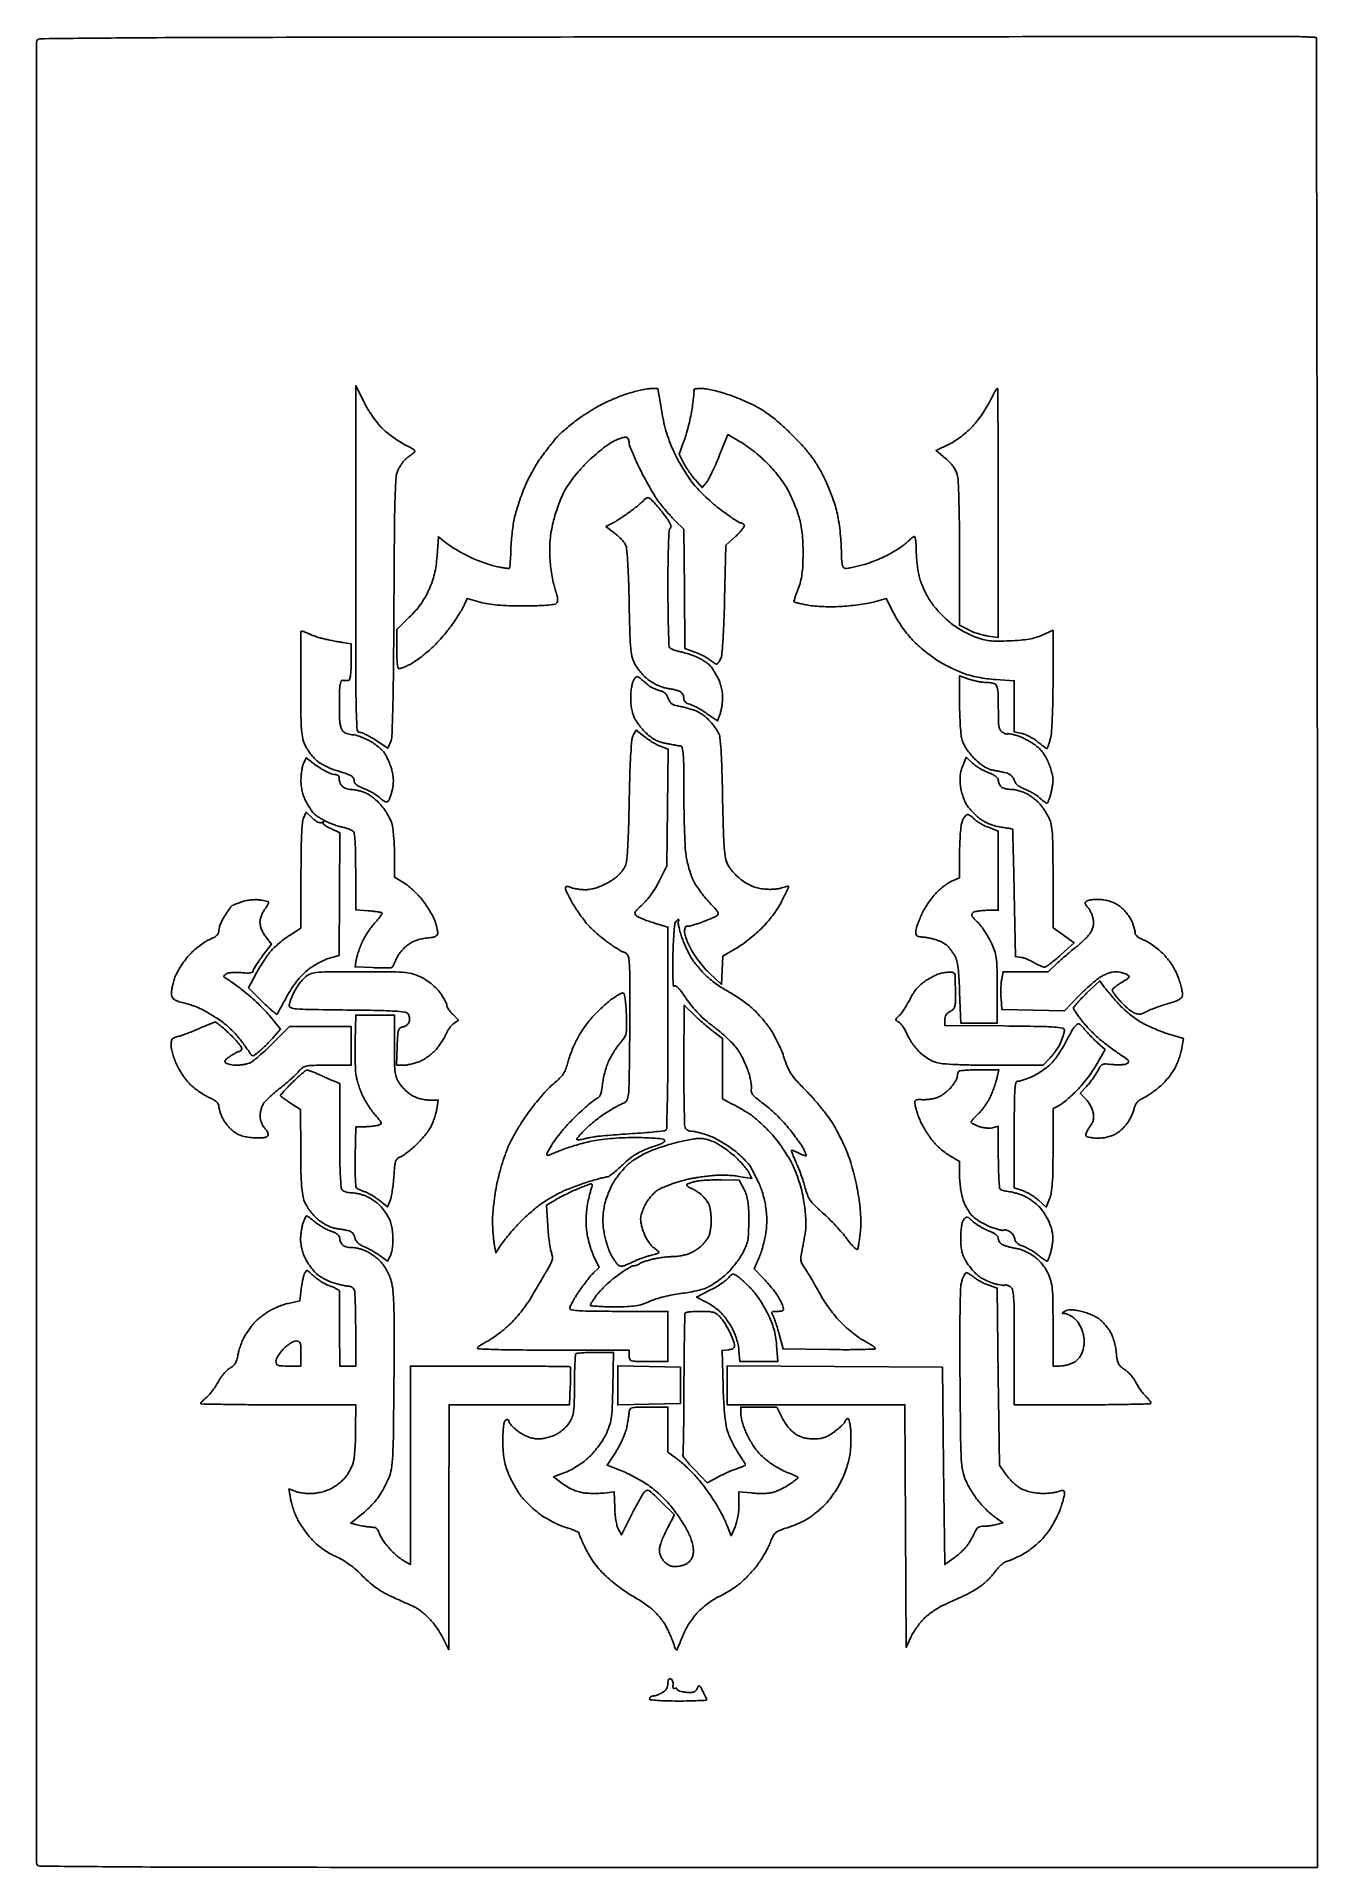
# Model space of a CAD drawing. Extents: x 0.1 to 47.6, y 0.1 to 68.1.
import ezdxf

# ---------------------------------------------------------------- set-up
doc = ezdxf.new("R2010")
doc.units = 0
doc.header["$MEASUREMENT"] = 0

msp = doc.modelspace()

# ---------------------------------------------------------------- linework, layer by layer
for points in [[(47.1222, 68.043313, 0.01144), (46.815193, 68.050302, 0.000012), (40.000598, 68.049335, 0.000116), (32.384398, 68.046314, 0.000071), (23.41305, 68.039399, 0.000091), (7.889157, 68.022401, 0.001721), (3.027083, 67.999461, 0.000919), (0.205333, 67.97125, 0.410568), (0.084494, 67.849049, 0.000156), (0.084451, 67.71057), (0.08442, 57.851286), (0.084396, 46.957908), (0.084388, 34.0515), (0.084396, 21.145082), (0.08442, 10.251669), (0.084451, 0.392402, 0.000155), (0.084494, 0.2538, 0.410905), (0.20561, 0.13146, 0.000891), (3.077325, 0.105901, 0.00169), (8.024872, 0.087414, 0.000089), (23.8572, 0.0846), (47.6298, 0.0846), (47.6298, 34.0515, 0.000175), (47.625241, 47.076395, 0.000292), (47.611162, 58.041729, 0.000003), (47.592503, 67.994465, 0.396422), (47.56635, 68.022163, 0.002717), (47.524629, 68.024411, 0.000198), (47.409708, 68.029929, 0.000277), (47.272639, 68.03638, 0.000209)], [(12.229724, 54.495421, 0.020382), (12.371875, 54.238055, 0.014626), (12.550471, 53.962243, 0.014809), (12.736267, 53.709284, 0.03058), (12.898774, 53.525584, 0.023938), (13.073353, 53.366966, 0.014162), (13.295526, 53.194058, 0.014154), (13.527586, 53.033685, 0.023526), (13.732757, 52.913646, -0.004906), (14.035581, 52.751292, -0.104652), (14.112295, 52.685289, -0.361471), (14.109797, 52.625794, -0.057861), (14.015457, 52.543129, 0.00852), (13.938309, 52.487939, 0.007081), (13.85812, 52.426702, 0.007159), (13.78626, 52.368513, 0.019157), (13.73732, 52.324426, 0.043373), (13.691986, 52.271949, 0.012248), (13.6308, 52.182767, 0.012247), (13.566338, 52.078175, 0.012648), (13.507793, 51.971654, 0.103216), (13.429158, 51.689222, 0.008625), (13.392084, 50.926856, 0.005818), (13.366754, 49.64169, 0.000756), (13.348773, 46.89979, -0.001063), (13.332127, 44.578669, -0.003955), (13.306975, 43.117, -0.002688), (13.275648, 42.089936, -0.096319), (13.222149, 41.859283), (13.119799, 41.630067), (12.684898, 41.922733, 0.015635), (12.50661, 42.034777, 0.018271), (12.330544, 42.129429, 0.017482), (12.177396, 42.198146, 0.097005), (12.089299, 42.2154, -0.396724), (11.982979, 42.315517, -0.008784), (11.950278, 43.084264, -0.005869), (11.931658, 44.494033, -0.000367), (11.9286, 48.656367), (11.9286, 55.097333)], [(22.886402, 54.983534), (23.142304, 54.99), (23.28809, 54.135661, 0.013982), (23.373872, 53.705814, 0.018477), (23.47725, 53.320139, 0.019242), (23.604919, 52.956119, 0.017588), (23.763722, 52.591711, 0.014958), (23.91758, 52.29331, 0.01049), (24.107734, 51.966487, 0.010595), (24.303212, 51.660922, 0.021673), (24.471639, 51.43168, 0.024121), (24.661737, 51.217206, 0.011344), (24.926517, 50.958056, 0.011212), (25.216731, 50.698575, 0.015488), (25.489249, 50.47993, 0.006013), (25.740533, 50.2955, 0.008831), (25.96616, 50.139991, 0.004901), (26.158843, 50.01485, 0.142503), (26.214701, 49.9986, -0.079998), (26.251212, 49.992721, -0.053418), (26.289848, 49.975186, -0.052522), (26.324666, 49.949385, -0.068745), (26.349876, 49.918893, -0.281093), (26.350147, 49.869984, -0.025102), (26.278471, 49.763559, -0.026904), (26.17259, 49.637005, -0.017442), (26.037619, 49.502027), (25.6761, 49.164868), (25.62377, 47.143551, -0.003377), (25.595392, 46.274384, -0.007243), (25.559266, 45.604523, -0.005315), (25.518645, 45.09135, -0.100783), (25.472744, 44.937816, -0.01681), (25.431824, 44.867172, -0.023918), (25.390482, 44.807572, -0.021483), (25.353194, 44.763055, -0.210685), (25.331298, 44.7534, -0.132775), (25.304629, 44.760609, -0.00777), (25.231971, 44.804514, -0.011321), (25.146465, 44.860747, -0.008066), (25.053193, 44.927406, 0.027528), (24.939287, 45.002294, 0.014189), (24.789369, 45.08384, 0.01406), (24.629968, 45.159212, 0.02064), (24.485569, 45.215601), (24.1533, 45.329789), (24.13073, 47.545292), (24.108159, 49.760795), (23.790673, 50.070047, -0.015279), (23.64686, 50.218959, -0.007848), (23.475454, 50.413711, -0.007792), (23.305135, 50.619885, -0.011649), (23.163421, 50.805695, -0.019963), (23.017892, 51.023822, -0.007503), (22.831107, 51.340122, -0.007418), (22.637814, 51.690945, -0.008948), (22.467128, 52.026255, -0.00684), (22.319081, 52.341315, -0.009183), (22.194143, 52.63096, -0.006749), (22.09785, 52.875323, -0.090716), (22.0806, 52.969617, 0.052638), (22.074155, 53.030672, 0.048624), (22.055068, 53.090767, 0.051993), (22.026989, 53.141132, 0.101531), (21.993683, 53.172532, 0.185694), (21.938134, 53.183006, 0.023787), (21.817764, 53.155026, 0.025211), (21.672537, 53.105869, 0.018516), (21.516864, 53.037502, 0.041461), (21.326293, 52.92489, 0.013359), (21.063507, 52.727882, 0.013221), (20.781631, 52.492162, 0.014446), (20.521042, 52.248527, 0.01556), (20.24635, 51.958936, 0.017961), (20.00359, 51.665975, 0.019358), (19.801328, 51.381055, 0.028852), (19.649244, 51.116009, 0.02079), (19.537003, 50.865794, 0.011359), (19.419324, 50.550651, 0.011303), (19.314108, 50.2245, 0.017636), (19.239898, 49.938858, 0.016557), (19.176533, 49.601757, 0.020612), (19.141071, 49.284954, 0.020346), (19.131546, 48.962927, 0.015445), (19.146381, 48.609949, 0.013847), (19.175835, 48.318115, 0.011201), (19.223097, 48.006831, 0.011362), (19.279694, 47.721487, 0.028495), (19.337398, 47.517362, -0.014373), (19.400309, 47.316642, -0.045901), (19.425864, 47.178753, -0.074809), (19.420241, 47.081633, -0.145573), (19.383595, 47.013955, -0.166648), (19.297308, 46.971726, -0.011178), (19.020015, 46.943197, -0.013309), (18.650376, 46.923384, -0.006108), (18.167813, 46.916282, -0.007298), (17.623998, 46.922859, -0.014537), (17.194139, 46.946854, -0.018187), (16.845438, 46.989326, -0.029966), (16.555559, 47.053385), (16.064218, 47.193292), (15.968205, 46.967396, -0.03013), (15.90859, 46.847717, -0.007121), (15.794436, 46.655812, -0.007304), (15.656614, 46.438634, -0.00714), (15.511478, 46.223901, -0.017255), (15.341229, 45.996734, -0.010664), (15.126472, 45.741238, -0.010692), (14.903246, 45.497593, -0.018855), (14.707352, 45.307635, -0.013297), (14.514255, 45.143095, -0.01107), (14.300691, 44.978376, -0.011223), (14.098373, 44.836248, -0.029562), (13.945639, 44.746584, -0.010265), (13.817321, 44.684407, -0.012611), (13.695, 44.6319, -0.011085), (13.590858, 44.59293, -0.084175), (13.53937, 44.5842, -0.357907), (13.501467, 44.615318, -0.019018), (13.475099, 44.780861, -0.020725), (13.457021, 45.010734, -0.00926), (13.4514, 45.314214), (13.4514, 46.044228), (13.92023, 46.494698, 0.021921), (14.142902, 46.728261, 0.024307), (14.336273, 46.972793, 0.024667), (14.50253, 47.231515, 0.02404), (14.644052, 47.507541, 0.020275), (14.768447, 47.814387, 0.027255), (14.854224, 48.101714, 0.025769), (14.911434, 48.408975, 0.015528), (14.948998, 48.777764), (14.998952, 49.485614), (15.313955, 49.236127, 0.023822), (15.47213, 49.122674, 0.01017), (15.693586, 48.985601, 0.010036), (15.936065, 48.848745, 0.013003), (16.163971, 48.733618, 0.014191), (16.401625, 48.629372, 0.01004), (16.673843, 48.525378, 0.010144), (16.938165, 48.436448, 0.021027), (17.148412, 48.38002, 0.008903), (17.323306, 48.344138, 0.013506), (17.476618, 48.319783, 0.008122), (17.603821, 48.305181, 0.224524), (17.634594, 48.316194, 0.174141), (17.649833, 48.348515, 0.003645), (17.665746, 48.52794, 0.008033), (17.679597, 48.740371, 0.005269), (17.689036, 48.985423, -0.01206), (17.703632, 49.265427, -0.008089), (17.733204, 49.584635, -0.008149), (17.771909, 49.893028, -0.015903), (17.814554, 50.137136, -0.018385), (17.874867, 50.38198, -0.008632), (17.969862, 50.693983, -0.00854), (18.080771, 51.017893, -0.011877), (18.191843, 51.303648, -0.017065), (18.321688, 51.587812, -0.011084), (18.490021, 51.907318, -0.011148), (18.668429, 52.212256, -0.020734), (18.828523, 52.449754, -0.003308), (18.983386, 52.657231, -0.00306), (19.145028, 52.868132, -0.003053), (19.291239, 53.054144, -0.010215), (19.39032, 53.173535, -0.027963), (19.498436, 53.285246, -0.00818), (19.676684, 53.444599, -0.00819), (19.883548, 53.61769, -0.008695), (20.091938, 53.780418, -0.012797), (20.322999, 53.945372, -0.008183), (20.599306, 54.125624, -0.008222), (20.876038, 54.293476, -0.015174), (21.107138, 54.419257, -0.013352), (21.338547, 54.528591, -0.00832), (21.615135, 54.644892, -0.008347), (21.891875, 54.750548, -0.014967), (22.1229, 54.826616, -0.01106), (22.336009, 54.884685, -0.010302), (22.556564, 54.934772, -0.010339), (22.754355, 54.971177, -0.034034)], [(24.731596, 54.99, -0.038536), (24.882399, 54.97836, -0.011691), (25.108313, 54.937846, -0.011634), (25.360264, 54.880419, -0.012428), (25.603739, 54.812453, -0.015235), (25.868483, 54.722497, -0.008351), (26.187295, 54.597109, -0.008316), (26.507027, 54.458885, -0.013136), (26.7759, 54.32869, -0.026344), (27.090929, 54.144153, -0.021319), (27.408687, 53.914798, -0.018343), (27.748844, 53.625653, -0.010936), (28.132889, 53.258387, -0.010727), (28.524503, 52.849975, -0.021671), (28.811477, 52.509003, -0.024814), (29.042042, 52.17676, -0.020091), (29.256506, 51.799456, -0.015395), (29.405764, 51.487211, -0.010373), (29.557567, 51.122454, -0.010455), (29.689833, 50.763146, -0.020357), (29.77751, 50.470507, -0.020203), (29.841217, 50.171597, -0.01082), (29.896864, 49.798221, -0.010728), (29.937501, 49.412087, -0.015793), (29.955164, 49.0715, 0.005565), (29.968429, 48.64865, 0.039627), (29.993289, 48.445386, 0.107091), (30.037949, 48.343824, 0.240255), (30.110946, 48.3066, 0.043792), (30.193505, 48.313845, 0.006482), (30.358041, 48.34515, 0.007264), (30.551906, 48.387589, 0.006192), (30.755098, 48.437835, 0.021883), (30.984778, 48.508523, 0.011861), (31.260801, 48.614328, 0.011796), (31.537135, 48.735535, 0.018241), (31.769111, 48.854372, 0.011578), (31.976082, 48.976492, 0.011755), (32.176115, 49.107467, 0.011604), (32.344551, 49.22936, 0.04643), (32.438251, 49.315337, -0.020617), (32.504357, 49.382591, -0.02538), (32.571525, 49.439399, -0.025146), (32.631422, 49.480464, -0.138556), (32.668712, 49.491, -0.360656), (32.696987, 49.467556, -0.01471), (32.7192, 49.327079, -0.019829), (32.735053, 49.146915, -0.012028), (32.7402, 48.932971, 0.019475), (32.749821, 48.686051, 0.013036), (32.779163, 48.404836, 0.013138), (32.821934, 48.133428, 0.025087), (32.872838, 47.918681, 0.025534), (32.94358, 47.714794, 0.014935), (33.047818, 47.478137, 0.014913), (33.166589, 47.246951, 0.024425), (33.282257, 47.059661, 0.02445), (33.419, 46.880148, 0.013189), (33.60365, 46.67225, 0.013108), (33.803378, 46.469883, 0.020082), (33.987694, 46.306393, 0.024511), (34.187687, 46.158599, 0.015189), (34.435655, 46.004159, 0.015228), (34.690381, 45.866256, 0.026403), (34.910725, 45.769712, 0.023103), (35.204891, 45.674196, 0.03775), (35.462144, 45.624107, 0.030136), (35.761797, 45.607134, 0.009595), (36.2088, 45.617356, 0.011273), (36.606942, 45.64311, 0.022274), (36.920892, 45.684693, 0.027322), (37.181676, 45.745989, 0.034368), (37.41435, 45.83203), (37.8162, 46.012886), (37.8162, 44.193905, -0.004375), (37.809624, 43.442253, -0.006399), (37.789579, 42.780838, -0.005736), (37.760303, 42.244848, -0.04519), (37.721557, 41.999063, -0.008722), (37.682592, 41.85498, -0.013962), (37.643782, 41.73361, -0.007733), (37.607657, 41.63552, -0.31001), (37.589696, 41.6232, -0.152888), (37.565292, 41.630841, -0.004019), (37.471324, 41.697203, -0.008098), (37.361819, 41.778585, -0.005407), (37.238992, 41.875124, 0.02739), (37.098908, 41.975593, 0.021538), (36.937178, 42.069129, 0.022008), (36.778877, 42.143126, 0.049004), (36.651753, 42.181799), (36.378, 42.23655), (36.378, 43.18695), (36.378, 44.13735), (35.68005, 44.182746, -0.017111), (35.363196, 44.214271, -0.014993), (35.03485, 44.268395, -0.015496), (34.727174, 44.338603, -0.025995), (34.4745, 44.418793, -0.016372), (34.246756, 44.51295, -0.009626), (33.980608, 44.639558, -0.009623), (33.719186, 44.776495, -0.016182), (33.505964, 44.902609, -0.019822), (33.298654, 45.046309, -0.01074), (33.05489, 45.23834, -0.010684), (32.814793, 45.444747, -0.016581), (32.617664, 45.633846, -0.024203), (32.433481, 45.841895, -0.014205), (32.2328, 46.107072, -0.014189), (32.046775, 46.384279, -0.023396), (31.907615, 46.629662), (31.62493, 47.187404), (31.188515, 47.067059, -0.02342), (30.968768, 47.017402, -0.008769), (30.656636, 46.967712, -0.008665), (30.3142, 46.925377, -0.010398), (29.9907, 46.897852, -0.013564), (29.657674, 46.885538, -0.011395), (29.304492, 46.890114, -0.011696), (28.977178, 46.909493, -0.025801), (28.729076, 46.942969, -0.003882), (28.535449, 46.980905, -0.005914), (28.368003, 47.017131, -0.002422), (28.225656, 47.050421, -0.138582), (28.202334, 47.063466, -0.274371), (28.196474, 47.086428, -0.00456), (28.236249, 47.217396, -0.010333), (28.288245, 47.3719, -0.006505), (28.35503, 47.550243, 0.028253), (28.442662, 47.819337, 0.030032), (28.497285, 48.091189, 0.023911), (28.526721, 48.415807, 0.009908), (28.536772, 48.8565, 0.011538), (28.528681, 49.259261, 0.01615), (28.501547, 49.618163, 0.018143), (28.45559, 49.935015, 0.026285), (28.390346, 50.2101, 0.016769), (28.314229, 50.440581, 0.0094), (28.207157, 50.715573, 0.009371), (28.088414, 50.989642, 0.015063), (27.975894, 51.21806, 0.028941), (27.837202, 51.446472, 0.013985), (27.635169, 51.722674, 0.013817), (27.407941, 51.999603, 0.019289), (27.188804, 52.23326, 0.01577), (26.955168, 52.449759, 0.011677), (26.684075, 52.674623, 0.011828), (26.41785, 52.875103, 0.025887), (26.20303, 53.012805), (25.738849, 53.277511), (25.424681, 52.483742, -0.008613), (25.292509, 52.165909, -0.009893), (25.155168, 51.867319, -0.009102), (25.029444, 51.619261, -0.054827), (24.948361, 51.499936), (24.786208, 51.3099), (24.526862, 51.606, -0.017722), (24.415387, 51.742762, -0.011163), (24.294616, 51.909761, -0.011206), (24.183053, 52.07953, -0.020135), (24.100424, 52.224279), (23.933332, 52.546459), (24.11532, 53.027979, 0.019487), (24.192951, 53.260383, 0.009095), (24.276197, 53.566863, 0.008995), (24.351992, 53.891977, 0.01244), (24.407429, 54.1863, 0.006626), (24.446791, 54.450236, 0.009775), (24.473726, 54.682928, 0.00551), (24.490292, 54.878109, 0.157676), (24.478482, 54.92655, -0.427333), (24.484838, 54.950852, -0.06552), (24.536719, 54.971362, -0.040877), (24.622214, 54.985502, -0.020553)], [(35.746108, 54.99, -0.411616), (35.762425, 54.973827, -0.000073), (35.77414, 53.632229, -0.001342), (35.782948, 52.140186, -0.000805), (35.7858, 50.367801), (35.7858, 45.745602), (35.404829, 45.797819, -0.025969), (35.234415, 45.830265, -0.015705), (35.036443, 45.88537, -0.015717), (34.842777, 45.952641, -0.026506), (34.685729, 46.022538), (34.3476, 46.195039), (34.347128, 48.837069, 0.002765), (34.340974, 49.914912, 0.00457), (34.322424, 50.824977, 0.003088), (34.296111, 51.561766, 0.057322), (34.259882, 51.791532, 0.052101), (34.200488, 51.942412, 0.036674), (34.104709, 52.09778, 0.033885), (33.977907, 52.250326, 0.029107), (33.825383, 52.392803), (33.477659, 52.681642), (33.955987, 52.915666, 0.030339), (34.173904, 53.039189, 0.019244), (34.412399, 53.207593, 0.019004), (34.642411, 53.397935, 0.02536), (34.835107, 53.588569, 0.02058), (35.005732, 53.791588, 0.013235), (35.187274, 54.039902, 0.013304), (35.352294, 54.292757, 0.024241), (35.471158, 54.508724, -0.006229), (35.564202, 54.693208, -0.009867), (35.648968, 54.848625, -0.004243), (35.724005, 54.977422, -0.264625)], [(22.791118, 50.9292, -0.186862), (22.85216, 50.905562, -0.013376), (22.985603, 50.77728, -0.017354), (23.139332, 50.610154, -0.012168), (23.301071, 50.412026, -0.010572), (23.485801, 50.163473, -0.036932), (23.58916, 49.992666, -0.06349), (23.631562, 49.87413, -0.255907), (23.610746, 49.802906, 0.183683), (23.567083, 49.705677, 0.004448), (23.542082, 49.204763, 0.007591), (23.524813, 48.535381, 0.002805), (23.520095, 47.59173, 0.002746), (23.525097, 46.77237, 0.004275), (23.539325, 46.066241, 0.001352), (23.558493, 45.456015, 0.133938), (23.583739, 45.374515, 0.12959), (23.628915, 45.332735, 0.027431), (23.727121, 45.287246, 0.026997), (23.850246, 45.245767, 0.022774), (23.984294, 45.215027, -0.024174), (24.138188, 45.179281, -0.01335), (24.322473, 45.121616, -0.013286), (24.506569, 45.053049, -0.02077), (24.660614, 44.983399, -0.017074), (24.797973, 44.908303, -0.016634), (24.931114, 44.82339, -0.016788), (25.042932, 44.741078, -0.057728), (25.106669, 44.677587, -0.023499), (25.159297, 44.604646, -0.007167), (25.232046, 44.489556, -0.007158), (25.309937, 44.358142, -0.007761), (25.381905, 44.22802, -0.038637), (25.446772, 44.079771, -0.023952), (25.500652, 43.897435, -0.023858), (25.53719, 43.709199, -0.036019), (25.5492, 43.542695, -0.0207), (25.542513, 43.381244, -0.01518), (25.522272, 43.203115, -0.015391), (25.49274, 43.035386, -0.032603), (25.45753, 42.908285), (25.36586, 42.64532), (24.955976, 42.927272, 0.013973), (24.783088, 43.039213, 0.01358), (24.60259, 43.142439, 0.013611), (24.439138, 43.224466, 0.048036), (24.328545, 43.263823, -0.052606), (24.237624, 43.297117, -0.079153), (24.168758, 43.345672, -0.093158), (24.126007, 43.406459, -0.107195), (24.111, 43.475653, 0.058624), (24.103196, 43.541984, 0.044938), (24.079936, 43.611234, 0.046036), (24.045751, 43.672946, 0.076237), (24.00525, 43.716416, 0.080479), (23.942078, 43.751582, 0.018803), (23.826234, 43.788656, 0.018911), (23.68806, 43.821638, 0.017559), (23.544335, 43.845036, -0.042982), (23.383916, 43.879594, -0.023423), (23.194201, 43.947757, -0.023176), (23.006481, 44.035699, -0.033881), (22.851134, 44.131412, -0.031707), (22.707469, 44.248379, -0.020144), (22.555108, 44.401227, -0.020225), (22.417146, 44.564002, -0.034967), (22.318074, 44.7111, -0.060785), (22.205755, 44.975729, -0.044602), (22.14522, 45.289084, -0.01825), (22.111478, 45.805917, -0.001846), (22.080675, 47.0376, 0.003088), (22.055493, 47.953517, 0.008714), (22.022799, 48.592894, 0.008297), (21.983869, 49.049186, 0.104822), (21.931414, 49.212611, 0.046878), (21.869784, 49.3002, 0.017089), (21.767283, 49.412228, 0.016769), (21.646135, 49.527852, 0.019236), (21.522768, 49.629686), (21.221007, 49.85985), (21.460454, 49.984934, 0.019667), (21.581649, 50.054443, 0.006108), (21.758224, 50.16819, 0.006096), (21.952645, 50.300255, 0.006679), (22.137897, 50.433133, 0.006419), (22.309545, 50.563194, 0.008386), (22.462933, 50.686735, 0.006466), (22.587742, 50.793521, 0.074275), (22.62934, 50.842723, -0.078423), (22.657789, 50.875814, -0.053369), (22.698909, 50.903798, -0.05271), (22.745716, 50.922796, -0.070177)], [(10.139221, 45.902109, 0.025679), (10.257799, 45.848313, 0.011457), (10.418813, 45.789238, 0.011306), (10.592378, 45.734382, 0.015034), (10.752571, 45.69289, 0.004475), (10.918234, 45.656813, 0.002979), (11.10872, 45.618294, 0.002998), (11.294013, 45.583126, 0.005861), (11.44215, 45.557721), (11.7594, 45.507133), (11.7594, 44.834167, -0.008764), (11.753901, 44.520477, -0.029649), (11.734611, 44.316598, -0.045338), (11.703045, 44.189927, -0.29337), (11.65365, 44.151176, -0.017614), (11.605503, 44.148319, -0.010398), (11.5479, 44.148131, -0.010396), (11.490299, 44.15034, -0.017506), (11.44215, 44.154885, 0.319407), (11.393074, 44.128759, 0.065818), (11.35927, 44.030653, 0.036332), (11.337471, 43.86094, 0.010214), (11.328203, 43.593859, 0.002773), (11.326069, 43.349005, 0.002304), (11.326443, 43.08853, 0.002325), (11.328995, 42.84994, 0.006292), (11.333723, 42.6807, 0.032406), (11.348842, 42.537651, 0.039561), (11.38202, 42.407267, 0.044524), (11.428723, 42.301906, 0.102641), (11.484989, 42.23655, 0.057279), (11.552478, 42.196003, 0.031801), (11.642362, 42.161864, 0.031288), (11.738995, 42.138539, 0.043601), (11.827571, 42.1308, -0.068594), (11.933651, 42.116178, -0.01888), (12.094405, 42.064383, -0.018704), (12.273936, 41.991244, -0.018544), (12.448026, 41.904698, -0.0279), (12.618756, 41.799029, -0.023096), (12.788223, 41.668537, -0.023708), (12.932654, 41.534045, -0.056159), (13.022785, 41.418248, -0.026062), (13.090614, 41.293227, -0.01342), (13.162945, 41.130445, -0.013302), (13.22857, 40.958554, -0.019572), (13.276176, 40.804089, -0.028923), (13.312519, 40.626622, -0.030956), (13.327072, 40.45014, -0.031028), (13.319713, 40.273589, -0.029339), (13.290611, 40.095914, -0.015276), (13.254228, 39.954351, -0.017648), (13.210757, 39.822022, -0.01692), (13.166537, 39.713378, -0.091511), (13.130574, 39.661134, -0.204832), (13.081663, 39.641523, -0.092902), (13.012842, 39.656049, -0.060786), (12.927056, 39.704567, -0.027825), (12.82786, 39.786733, 0.036649), (12.716355, 39.875828, 0.017686), (12.561927, 39.973836, 0.017433), (12.392971, 40.065104, 0.023906), (12.234716, 40.134378, -0.023975), (12.078679, 40.202708, -0.047967), (11.964458, 40.273772, -0.066033), (11.894239, 40.343835, -0.186797), (11.875084, 40.409145, 0.088131), (11.869925, 40.465204, 0.063076), (11.845728, 40.52348, 0.06186), (11.807084, 40.575048, 0.07649), (11.7594, 40.611407, 0.034078), (11.683381, 40.64633, 0.005749), (11.533095, 40.70136, 0.006264), (11.354647, 40.761882, 0.005531), (11.1672, 40.820564, -0.025863), (10.971432, 40.890707, -0.020558), (10.767965, 40.985718, -0.021004), (10.586349, 41.0897, -0.047927), (10.461502, 41.186149, -0.028579), (10.35755, 41.295496, -0.016034), (10.243525, 41.439155, -0.015959), (10.137304, 41.592135, -0.025), (10.057032, 41.730716, -0.065209), (9.966623, 41.982451, -0.035461), (9.9195, 42.308193, -0.016168), (9.897995, 42.839614, -0.002109), (9.893584, 43.972616, -0.000096), (9.893967, 44.714453, -0.000152), (9.894611, 45.34993, -0.000031), (9.895383, 45.909571, -0.00724), (9.896204, 45.961123, -0.409035), (9.913586, 45.977771, -0.056444), (9.968414, 45.970856, -0.039125), (10.0466, 45.945255, -0.020653)], [(22.487252, 44.230112, -0.005682), (22.552757, 44.177247, -0.002883), (22.63404, 44.109316, -0.002863), (22.717127, 44.03824, -0.004272), (22.788884, 43.975061, 0.045478), (22.86833, 43.915964, 0.024425), (22.975635, 43.857366, 0.02412), (23.091798, 43.807875, 0.034595), (23.199136, 43.776385, -0.053042), (23.316235, 43.737295, -0.073863), (23.408792, 43.677231, -0.074191), (23.479609, 43.593085, -0.054066), (23.532143, 43.48249, 0.055324), (23.591045, 43.359286, 0.102202), (23.667207, 43.279186, 0.08289), (23.780212, 43.225778, 0.027189), (23.960373, 43.185162, -0.015347), (24.111575, 43.154817, -0.010545), (24.281039, 43.111574, -0.01064), (24.442558, 43.062986, -0.021202), (24.567683, 43.016476, -0.036797), (24.684234, 42.957001, -0.019994), (24.81832, 42.868117, -0.019821), (24.948173, 42.766291, -0.029538), (25.052413, 42.666479, -0.015056), (25.146028, 42.559294, -0.011047), (25.243522, 42.435148, -0.011183), (25.330653, 42.313427, -0.024235), (25.390813, 42.2154, -0.098768), (25.450523, 42.025793, -0.010647), (25.490626, 41.565413, -0.009088), (25.523093, 40.881273, -0.002504), (25.5492, 39.8043, 0.00202), (25.577806, 38.575172, 0.012478), (25.610832, 37.943856, 0.023918), (25.659471, 37.556909, 0.074682), (25.742298, 37.3086, 0.045285), (25.826127, 37.175351, 0.020937), (25.957155, 37.017858, 0.020539), (26.109686, 36.862703, 0.026822), (26.261969, 36.734639, 0.027783), (26.453936, 36.606096, 0.035599), (26.64413, 36.511077, 0.036549), (26.841631, 36.445828, 0.032044), (27.055409, 36.406495, 0.024411), (27.23712, 36.393923, 0.019926), (27.432021, 36.397741, 0.020372), (27.611387, 36.415768, 0.048669), (27.741289, 36.447305, -0.012946), (27.84152, 36.47936, -0.02293), (27.92584, 36.499798, -0.020877), (27.989887, 36.509491, -0.446346), (28.0026, 36.498087, -0.108236), (27.996317, 36.469402, -0.00171), (27.925522, 36.316926, -0.004432), (27.840768, 36.140105, -0.002912), (27.740208, 35.937979, -0.028409), (27.601682, 35.698424, -0.016634), (27.410604, 35.427551, -0.016333), (27.194519, 35.160489, -0.021222), (26.978762, 34.931374, -0.015923), (26.753997, 34.725675, -0.011449), (26.490793, 34.510033, -0.011582), (26.230638, 34.3162, -0.024378), (26.018388, 34.180625), (25.557068, 33.916684), (25.531984, 33.391892), (25.5069, 32.8671), (25.073951, 33.27005, -0.024646), (24.889147, 33.459877, -0.015475), (24.691509, 33.698483, -0.015529), (24.511125, 33.946009, -0.02726), (24.379993, 34.162701, -0.016364), (24.281105, 34.363825, -0.01845), (24.199772, 34.56319, -0.017992), (24.143386, 34.736544, -0.088651), (24.132996, 34.838402, -0.033736), (24.143225, 34.909635, -0.049758), (24.162454, 34.969763, -0.062467), (24.187037, 35.011365, -0.232116), (24.213603, 35.0244, 0.004282), (24.242113, 35.024644, 0.003461), (24.272717, 35.02538, 0.003497), (24.300949, 35.026453, 0.009005), (24.321323, 35.027737, 0.054669), (24.349782, 35.033217, 0.001944), (24.456329, 35.066564, 0.003573), (24.581979, 35.107419, 0.002492), (24.723173, 35.155228, 0.007001), (24.875176, 35.209936, 0.006006), (25.033608, 35.271659, 0.006058), (25.176158, 35.331193, 0.017231), (25.273421, 35.377243, 0.076498), (25.371591, 35.448722, 0.302983), (25.385714, 35.518259, 0.087568), (25.321495, 35.620075, 0.004554), (25.057542, 35.905402, -0.018936), (24.888269, 36.09928, -0.013857), (24.714847, 36.326382, -0.014041), (24.56239, 36.550971, -0.029889), (24.460207, 36.734279, -0.027737), (24.381081, 36.924974, -0.014149), (24.302054, 37.172056, -0.014014), (24.234761, 37.432085, -0.020401), (24.191338, 37.664879, -0.023249), (24.161298, 37.973198, -0.004068), (24.136502, 38.556282, -0.004406), (24.118997, 39.241259, -0.003942), (24.112701, 39.95235, 0.002132), (24.107589, 40.9291, 0.0158), (24.088477, 41.393906, 0.028089), (24.054695, 41.654629, 0.337682), (23.9841, 41.718375, -0.007032), (23.930862, 41.723566, -0.006313), (23.875838, 41.730418, -0.00634), (23.826621, 41.737817, -0.019706), (23.79375, 41.744524, 0.011467), (23.752666, 41.753615, 0.00098), (23.646807, 41.774288, 0.001296), (23.520405, 41.798377, 0.001004), (23.382617, 41.82398, -0.04364), (23.216641, 41.869725, -0.03432), (23.046599, 41.946636, -0.033035), (22.88179, 42.049833, -0.032691), (22.731395, 42.174169, -0.020827), (22.60456, 42.304201, -0.015215), (22.47443, 42.458421, -0.015424), (22.359894, 42.612381, -0.032499), (22.282865, 42.739788, -0.046912), (22.224566, 42.883633, -0.024633), (22.178266, 43.071172, -0.02341), (22.147762, 43.278652, -0.024562), (22.137437, 43.484766, -0.019997), (22.144962, 43.677382, -0.019311), (22.167855, 43.871054, -0.019649), (22.201271, 44.039744, -0.064223), (22.2416, 44.145878, -0.025846), (22.30426, 44.249686, -0.162842), (22.352688, 44.286745, -0.207321), (22.406885, 44.282481, -0.045104)], [(34.696636, 44.199747, 0.018209), (34.847583, 44.152595, 0.014745), (35.01254, 44.112775, 0.014998), (35.166999, 44.085084, 0.036865), (35.281917, 44.0766, -0.018772), (35.382178, 44.072834, -0.015702), (35.488074, 44.061516, -0.015989), (35.58431, 44.04501, -0.041166), (35.651981, 44.025249, -0.200865), (35.720424, 43.959823, -0.065459), (35.759954, 43.822741, -0.031737), (35.780667, 43.584061, -0.005778), (35.7858, 43.139925, 0.005119), (35.790786, 42.6529, 0.040155), (35.813537, 42.427824, 0.096899), (35.863748, 42.299967, 0.128703), (35.955, 42.2154, 0.016675), (36.019926, 42.18339, 0.031515), (36.074497, 42.162744, 0.04037), (36.113613, 42.154079, 0.455022), (36.1242, 42.163304, -0.443484), (36.137086, 42.174975, -0.013543), (36.216914, 42.164865, -0.018447), (36.318773, 42.145281, -0.01064), (36.439821, 42.114614, -0.031679), (36.585611, 42.064231, -0.015364), (36.765207, 41.982559, -0.01517), (36.947678, 41.885732, -0.021113), (37.104307, 41.787442, -0.035172), (37.27082, 41.654718, -0.038029), (37.412448, 41.503149, -0.037034), (37.532528, 41.328172, -0.030298), (37.634686, 41.125475, -0.018093), (37.704134, 40.946461, -0.01655), (37.762742, 40.757532, -0.01682), (37.803784, 40.585396, -0.050645), (37.815728, 40.465417, -0.02686), (37.809392, 40.351756, -0.012192), (37.789514, 40.204055, -0.012032), (37.76093, 40.048932, -0.016152), (37.727152, 39.91005, -0.014811), (37.689476, 39.788472, -0.022768), (37.649059, 39.685992, -0.018986), (37.610473, 39.607945, -0.275058), (37.585026, 39.5928, -0.14688), (37.553854, 39.602159, -0.013697), (37.487376, 39.648695, -0.016676), (37.409977, 39.710202, -0.01234), (37.328459, 39.783082, 0.037505), (37.225978, 39.865822, 0.017524), (37.08217, 39.957834, 0.01725), (36.923847, 40.044255, 0.023116), (36.774455, 40.110779, -0.028814), (36.616675, 40.183201, -0.052117), (36.498859, 40.26244, -0.065447), (36.419317, 40.348878, -0.095625), (36.377015, 40.442975, 0.07893), (36.343859, 40.523782, 0.05851), (36.284285, 40.599945, 0.057273), (36.20708, 40.661832, 0.067512), (36.121866, 40.70055, 0.013139), (36.01958, 40.72835, 0.005597), (35.881345, 40.760411, 0.005533), (35.733052, 40.791343, 0.007235), (35.596793, 40.816153, -0.054416), (35.432802, 40.86231, -0.0416), (35.266217, 40.946144, -0.035493), (35.091947, 41.070648, -0.021744), (34.90449, 41.24003, -0.024949), (34.746658, 41.411972, -0.025382), (34.6077, 41.59783, -0.027045), (34.499932, 41.778774, -0.053107), (34.438319, 41.934398, -0.042971), (34.403402, 42.121013, -0.008156), (34.374777, 42.466056, -0.008652), (34.354842, 42.87126, -0.007849), (34.348072, 43.290297), (34.3476, 44.322894)], [(22.671455, 42.047265, 0.01878), (22.816265, 41.941172, 0.014745), (22.980626, 41.836918, 0.014989), (23.139406, 41.748978, 0.035111), (23.264017, 41.695466), (23.529048, 41.603075), (23.502774, 39.432523), (23.4765, 37.261971), (23.200731, 36.702189, -0.023246), (23.068871, 36.463227, -0.01749), (22.902929, 36.213059, -0.017803), (22.728853, 35.987025, -0.036071), (22.573613, 35.824986, 0.008099), (22.367034, 35.632186, 0.089015), (22.30087, 35.540698, 0.251293), (22.303885, 35.47195, 0.101145), (22.36915, 35.400159, 0.052446), (22.45647, 35.349398, 0.010889), (22.620169, 35.280186, 0.011325), (22.814695, 35.207947, 0.010471), (23.017418, 35.142566), (23.5188, 34.992378), (23.5188, 31.248682, -0.001477), (23.513821, 29.56326, -0.004412), (23.496832, 28.410196, -0.001367), (23.473593, 27.526487, -0.252201), (23.429288, 27.449664, -0.11096), (23.359131, 27.425433, -0.00286), (23.025809, 27.390028, -0.005933), (22.631792, 27.355171, -0.004001), (22.181438, 27.324332, 0.002713), (21.719316, 27.293884, 0.003345), (21.288808, 27.260276, 0.002765), (20.927617, 27.227633, 0.024473), (20.7693, 27.20458, 0.001804), (20.658223, 27.182394, 0.001291), (20.534138, 27.15681, 0.001304), (20.416045, 27.131822, 0.002799), (20.32515, 27.111808, -0.02233), (20.252162, 27.098701, -0.038767), (20.190715, 27.095286, -0.049269), (20.147179, 27.100554, -0.351463), (20.1348, 27.11599, -0.174531), (20.145462, 27.145606, -0.005485), (20.229724, 27.245212, -0.010079), (20.334115, 27.361099, -0.006746), (20.457944, 27.489594, -0.01992), (20.61455, 27.635651, -0.010288), (20.821115, 27.806188, -0.010211), (21.041024, 27.97307, -0.015232), (21.240494, 28.109029, -0.008455), (21.430139, 28.225535, -0.008953), (21.620065, 28.333294, -0.008633), (21.786747, 28.420263, -0.039888), (21.887528, 28.460974, 0.224137), (21.999479, 28.56426, 0.072676), (22.054329, 28.788833, 0.019743), (22.079987, 29.255106, 0.001127), (22.099028, 30.693487, 0.001305), (22.106343, 31.567229, 0.001535), (22.10857, 32.395023, 0.001346), (22.106421, 33.094381, 0.009546), (22.097987, 33.433643, 0.009095), (22.077903, 33.756467, 0.061066), (22.045693, 33.913506, 0.13005), (21.987114, 34.002348, 0.105864), (21.887774, 34.058999, -0.050179), (21.789875, 34.10127, -0.01114), (21.632271, 34.193646, -0.011466), (21.454217, 34.309125, -0.010833), (21.278186, 34.434785, -0.01049), (21.096031, 34.576918, -0.007642), (20.899373, 34.742182, -0.007727), (20.717623, 34.904704, -0.016804), (20.584416, 35.036129, -0.023029), (20.459943, 35.180222, -0.00968), (20.305508, 35.384612, -0.009554), (20.148548, 35.609857, -0.012272), (20.013366, 35.823123, -0.008817), (19.897867, 36.023555, -0.011707), (19.800385, 36.210012, -0.009122), (19.726027, 36.367927, -0.10585), (19.7118, 36.434379, -0.143273), (19.725138, 36.47997, -0.224081), (19.759136, 36.501319, -0.10077), (19.821993, 36.496213, -0.020357), (19.928807, 36.460506, 0.03603), (20.034067, 36.428947, 0.016977), (20.173643, 36.402782, 0.016725), (20.322322, 36.385169, 0.02261), (20.457557, 36.379858, 0.039694), (20.601272, 36.392147, 0.020779), (20.777131, 36.428933, 0.020535), (20.95537, 36.481893, 0.029517), (21.1077, 36.544313, 0.014558), (21.250301, 36.618015, 0.011784), (21.398962, 36.705059, 0.011958), (21.532341, 36.79191, 0.029925), (21.624029, 36.863207, 0.026278), (21.700751, 36.938097, 0.015612), (21.784404, 37.034692, 0.015603), (21.862009, 37.136503, 0.025863), (21.920129, 37.227503, 0.101779), (21.981669, 37.417135, 0.011195), (22.022311, 37.874889, 0.009233), (22.055228, 38.564461, 0.002384), (22.08246, 39.6774, -0.002597), (22.108746, 40.733321, -0.008145), (22.141642, 41.442226, -0.007943), (22.180683, 41.938266, -0.104578), (22.235273, 42.112987), (22.343925, 42.306674)], [(10.502127, 40.972198, 0.020041), (10.676296, 40.857362, 0.020823), (10.856934, 40.758399, 0.021061), (11.019675, 40.686224, 0.079714), (11.128111, 40.662404, -0.042606), (11.221008, 40.649095, -0.109078), (11.282005, 40.620024, -0.15359), (11.312967, 40.575148, -0.117151), (11.316921, 40.515247, 0.080878), (11.316555, 40.453382, 0.042936), (11.334916, 40.37877, 0.041288), (11.36747, 40.303799, 0.050179), (11.410214, 40.240297, 0.080239), (11.471593, 40.186686, 0.044222), (11.560688, 40.141495, 0.042655), (11.661655, 40.110729, 0.052677), (11.759427, 40.1004, -0.039425), (11.869848, 40.09168, -0.018141), (12.011505, 40.063864, -0.017838), (12.159182, 40.023652, -0.023569), (12.290218, 39.976021, -0.046515), (12.425024, 39.904334, -0.021571), (12.586016, 39.78822, -0.02115), (12.745851, 39.650762, -0.027579), (12.879167, 39.511362, -0.02599), (12.997886, 39.357116, -0.019044), (13.113715, 39.174775, -0.019339), (13.21036, 38.993221, -0.03987), (13.268617, 38.843376, -0.040885), (13.30678, 38.66377, -0.010302), (13.338744, 38.366304, -0.010445), (13.361237, 38.023652, -0.010366), (13.369474, 37.679485), (13.372148, 36.8433), (13.740365, 36.620012, -0.037112), (13.905494, 36.502298, -0.017898), (14.099313, 36.329096, -0.017639), (14.289434, 36.133201, -0.024151), (14.445244, 35.943212, -0.014564), (14.581185, 35.748486, -0.012937), (14.711255, 35.538444, -0.013102), (14.818445, 35.343341, -0.038401), (14.878053, 35.202126, -0.013451), (14.914858, 35.08133, -0.012635), (14.945957, 34.956194, -0.012713), (14.967893, 34.843884, -0.041891), (14.9742, 34.768739, -0.160332), (14.950392, 34.696402, -0.130039), (14.886365, 34.645022, -0.06539), (14.765493, 34.609343, -0.015162), (14.554766, 34.582625, 0.030138), (14.355313, 34.551245, 0.033887), (14.168953, 34.496837, 0.035342), (13.998888, 34.420388, 0.039643), (13.848063, 34.323212, 0.035652), (13.729768, 34.218855, 0.025102), (13.611885, 34.086185, 0.025447), (13.511465, 33.947111, 0.047531), (13.44745, 33.824, -0.011959), (13.399695, 33.71365, -0.014945), (13.349923, 33.613754, -0.013184), (13.303943, 33.533165, -0.102335), (13.274606, 33.5016, -0.145213), (13.2282, 33.485725, -0.005348), (13.040712, 33.480004, -0.009345), (12.816517, 33.479753, -0.006386), (12.561925, 33.487481), (11.908743, 33.515662), (11.953077, 33.788858, -0.03091), (11.98315, 33.921671, -0.012145), (12.040207, 34.100553, -0.011966), (12.111429, 34.291515, -0.014624), (12.187435, 34.466312, -0.023342), (12.280812, 34.643041, -0.014754), (12.405143, 34.84036, -0.014813), (12.539091, 35.027436, -0.026287), (12.661729, 35.171985, 0.01394), (12.767571, 35.290671, 0.022741), (12.849718, 35.397637, 0.01884), (12.906433, 35.48578, 0.342379), (12.902502, 35.516898, 0.150114), (12.867106, 35.535659, 0.007357), (12.735129, 35.558951, 0.011383), (12.575193, 35.581033, 0.007925), (12.393802, 35.598974), (11.9286, 35.637552), (11.9286, 37.054917, 0.003885), (11.923325, 37.733779, 0.013682), (11.904601, 38.169955, 0.014658), (11.875222, 38.464014, 0.193298), (11.82285, 38.557472, 0.063504), (11.762742, 38.594432, 0.018125), (11.661185, 38.635966, 0.017938), (11.542115, 38.674909, 0.018138), (11.421, 38.705055, -0.024299), (11.283442, 38.741099, -0.012026), (11.112558, 38.799422, -0.011905), (10.93785, 38.868548, -0.017058), (10.786786, 38.938688, -0.016954), (10.649427, 39.01421, -0.016522), (10.516286, 39.099483, -0.016669), (10.40446, 39.182053, -0.057422), (10.340731, 39.245613, -0.023499), (10.288103, 39.318554, -0.007167), (10.215354, 39.433644, -0.007158), (10.137463, 39.565058, -0.007761), (10.065495, 39.69518, -0.038865), (9.996538, 39.852971, -0.027727), (9.943443, 40.038405, -0.026851), (9.909541, 40.236222, -0.02902), (9.8982, 40.431449, -0.019666), (9.905163, 40.608423, -0.017646), (9.926042, 40.790869, -0.017989), (9.956466, 40.953258, -0.051632), (9.992982, 41.061863), (10.087765, 41.269888)], [(34.83197, 41.077679, 0.034437), (34.947607, 40.984317, 0.017899), (35.103366, 40.883472, 0.017713), (35.271435, 40.79092, 0.025724), (35.42625, 40.722432, -0.026017), (35.576585, 40.655821, -0.047392), (35.689991, 40.584116, -0.062262), (35.762443, 40.512025, -0.167422), (35.7858, 40.444226, 0.060219), (35.793214, 40.382895, 0.039062), (35.815621, 40.314975, 0.038964), (35.848445, 40.251093, 0.058283), (35.88732, 40.20192, 0.101649), (35.946693, 40.162783, 0.032943), (36.04724, 40.130094, 0.031286), (36.16675, 40.107616, 0.03049), (36.28917, 40.099967, -0.049123), (36.426588, 40.086233, -0.026045), (36.592584, 40.043872, -0.025657), (36.759357, 39.982383, -0.035998), (36.900328, 39.909617, -0.022011), (37.03132, 39.821438, -0.016418), (37.167926, 39.71336, -0.016672), (37.290141, 39.60277, -0.035862), (37.374816, 39.5082, -0.01603), (37.447496, 39.407783, -0.008547), (37.531192, 39.279296, -0.008499), (37.612279, 39.145017, -0.013092), (37.677338, 39.025951, -0.077921), (37.75075, 38.803211, -0.024697), (37.790474, 38.454597, -0.013557), (37.8111, 37.896886, -0.002464), (37.8162, 36.861843), (37.8162, 34.968483), (38.205636, 34.688811), (38.595072, 34.409139), (38.099886, 33.959255, -0.009026), (37.902845, 33.786629, -0.012687), (37.720517, 33.640383, -0.008956), (37.564708, 33.526126, -0.145091), (37.503786, 33.505486, -0.093461), (37.447887, 33.513814, -0.016863), (37.349371, 33.551798, -0.01766), (37.235592, 33.604952, -0.015174), (37.119827, 33.6686, 0.020518), (36.996196, 33.734864, 0.016665), (36.858756, 33.795856, 0.016982), (36.72817, 33.843578, 0.041363), (36.628541, 33.867298), (36.4203, 33.898995), (36.374632, 36.259448, 0.000695), (36.355843, 37.165465, 0.00115), (36.337156, 37.930398, 0.000067), (36.318663, 38.61872, 0.230146), (36.311182, 38.633111, 0.119028), (36.29603, 38.639554, 0.001103), (36.174996, 38.659445, 0.003655), (36.035138, 38.681065, 0.002346), (35.872541, 38.704206, -0.032785), (35.67782, 38.744128, -0.027082), (35.476802, 38.811172, -0.027306), (35.286254, 38.898715, -0.035427), (35.12304, 39.000155, -0.027045), (34.983732, 39.113036, -0.018155), (34.836771, 39.255932, -0.018311), (34.70419, 39.405129, -0.034089), (34.610004, 39.536578, -0.038401), (34.535804, 39.680221, -0.020515), (34.465547, 39.867429, -0.020306), (34.409141, 40.065532, -0.029733), (34.377173, 40.24391, -0.025973), (34.363884, 40.445108, -0.032759), (34.373483, 40.631413, -0.034503), (34.406426, 40.806528, -0.035227), (34.462987, 40.974195), (34.597239, 41.295505)], [(10.328799, 39.03562, 0.029168), (10.433883, 38.946087, 0.054787), (10.529573, 38.889003, 0.074435), (10.611197, 38.865547, 0.165323), (10.673875, 38.878022, -0.016526), (10.71456, 38.89978, -0.137936), (10.734888, 38.903561, -0.545423), (10.739195, 38.895326, -0.054956), (10.723425, 38.873538, 0.368464), (10.722299, 38.836365, 0.055403), (10.7794, 38.779386, 0.040638), (10.875824, 38.714488, 0.02256), (11.002551, 38.650741), (11.344753, 38.497533), (11.330064, 36.219118), (11.315376, 33.940703), (10.957979, 33.840638, 0.037546), (10.791719, 33.780316, 0.017083), (10.584077, 33.678144, 0.016805), (10.371501, 33.555005, 0.022143), (10.186996, 33.427984, 0.032271), (9.981044, 33.250345, 0.027108), (9.786558, 33.037496, 0.024567), (9.598963, 32.783965, 0.017574), (9.413697, 32.483647, 0.002062), (9.273827, 32.235626, 0.002904), (9.151312, 32.013247, 0.001697), (9.049783, 31.82488, 0.039897), (9.025599, 31.769419, -0.501769), (8.992417, 31.758819, -0.013739), (8.851957, 31.865239, -0.017831), (8.67695, 32.016124, -0.009945), (8.474338, 32.211439), (7.951463, 32.73594), (8.218484, 33.24534, -0.014006), (8.341252, 33.4644, -0.010136), (8.489677, 33.701615, -0.010252), (8.639976, 33.921365, -0.021895), (8.76673, 34.083289, -0.025809), (8.904875, 34.228767, -0.013591), (9.090225, 34.395462, -0.013487), (9.289782, 34.556277, -0.020206), (9.473078, 34.684638), (9.8982, 34.957438), (9.8982, 36.890438, -0.003303), (9.903948, 37.760629, -0.008207), (9.922813, 38.397236, -0.007707), (9.951483, 38.863181, -0.08789), (9.997273, 39.040881), (10.096347, 39.258323)], [(34.638864, 39.1698, -0.109229), (34.68967, 39.158567, -0.035197), (34.757554, 39.120991, -0.033182), (34.829422, 39.067228, -0.031669), (34.894748, 39.00364, 0.055225), (34.977831, 38.930049, 0.02025), (35.109736, 38.844744, 0.019785), (35.262647, 38.762396, 0.02241), (35.41546, 38.696047), (35.7858, 38.554613), (35.7858, 37.085606), (35.7858, 35.6166), (35.38395, 35.615305, 0.017814), (35.220887, 35.608967, 0.01937), (35.063215, 35.59104, 0.019245), (34.930134, 35.565388, 0.083922), (34.856385, 35.534522, 0.13631), (34.80763, 35.4807, 0.219582), (34.805638, 35.419963, 0.086863), (34.859779, 35.336017, 0.012644), (35.001922, 35.189836, -0.034409), (35.122489, 35.054539, -0.015537), (35.262174, 34.862163, -0.015298), (35.397621, 34.649145, -0.020192), (35.506978, 34.44676, -0.027657), (35.64193, 34.127313, -0.052718), (35.707877, 33.856751, -0.029432), (35.735368, 33.490359, -0.003743), (35.742141, 32.698891), (35.7435, 31.4289), (35.0667, 31.4289), (34.3899, 31.4289), (34.3476, 32.575304, 0.005002), (34.318718, 33.190874, 0.022388), (34.282085, 33.550002, 0.038817), (34.227543, 33.789383, 0.069782), (34.141734, 33.971204, 0.008081), (34.072492, 34.073189, 0.007981), (33.999709, 34.173311, 0.007881), (33.933227, 34.258919, 0.030231), (33.887934, 34.308873, 0.05325), (33.836524, 34.349389, 0.015618), (33.749652, 34.400267, 0.015496), (33.647684, 34.451754, 0.016053), (33.5439, 34.496184, 0.024374), (33.425375, 34.535942, 0.013574), (33.277674, 34.573306, 0.013514), (33.125834, 34.603074, 0.021267), (32.994, 34.619511, -0.020665), (32.82704, 34.640123, -0.139312), (32.752381, 34.675362, -0.197673), (32.721119, 34.738045, -0.048937), (32.724104, 34.8552, -0.044498), (32.747844, 34.965386, -0.012025), (32.804964, 35.134799, -0.012075), (32.879394, 35.324783, -0.012251), (32.962574, 35.510027, -0.024593), (33.067128, 35.703375, -0.015571), (33.20675, 35.918337, -0.015635), (33.357455, 36.12141, -0.02768), (33.495736, 36.277474, -0.021014), (33.638058, 36.409629, -0.017277), (33.800355, 36.538686, -0.01762), (33.957885, 36.646925, -0.043548), (34.082116, 36.71156), (34.3476, 36.821527), (34.3476, 37.729239, -0.009283), (34.354415, 38.096294, -0.010452), (34.374882, 38.448573, -0.009782), (34.404355, 38.746813, -0.054394), (34.440476, 38.903376, -0.03305), (34.483778, 39.005367, -0.043146), (34.537064, 39.091538, -0.049422), (34.591944, 39.151785, -0.185384)], [(8.318937, 36.005011, -0.011282), (8.4464, 35.988024, -0.015066), (8.561136, 35.966532, -0.012248), (8.654615, 35.943675, -0.131017), (8.688132, 35.924268, -0.284741), (8.695317, 35.893662, -0.033199), (8.667348, 35.825729, -0.031882), (8.619521, 35.742331, -0.020525), (8.554245, 35.651946, 0.045932), (8.485756, 35.546196, 0.032071), (8.427936, 35.416301, 0.032474), (8.388312, 35.283399, 0.056267), (8.3754, 35.169026, 0.062996), (8.390425, 35.050243, 0.03185), (8.437288, 34.906587, 0.030795), (8.506019, 34.760813, 0.037381), (8.588392, 34.634223), (8.801385, 34.354976), (8.461856, 33.907138, 0.009878), (8.331782, 33.72834, 0.013397), (8.221958, 33.561584, 0.010321), (8.137864, 33.419677, 0.128364), (8.121964, 33.359663, -0.289392), (8.095025, 33.31736, -0.077154), (8.014805, 33.293739, -0.042648), (7.880177, 33.287392, -0.013177), (7.67745, 33.300485, 0.019683), (7.490266, 33.31013, 0.026978), (7.321776, 33.30308, 0.029543), (7.185474, 33.281805, 0.10799), (7.1064, 33.245631, 0.032775), (7.052193, 33.199065, 0.15102), (7.032733, 33.163083, 0.255345), (7.041924, 33.133786, 0.094693), (7.079347, 33.109377, -0.05269), (7.142206, 33.075491, -0.00343), (7.312557, 32.957301, -0.004961), (7.513622, 32.812742, -0.003679), (7.73304, 32.649163, -0.017413), (7.976154, 32.451437, -0.010622), (8.249727, 32.202209, -0.010641), (8.510645, 31.943373, -0.018514), (8.714231, 31.716384), (9.141576, 31.202877), (8.876924, 30.901454, -0.01034), (8.756758, 30.770171, -0.006897), (8.614007, 30.62462, -0.006945), (8.471594, 30.487236, -0.013509), (8.353526, 30.382312, -0.009744), (8.190885, 30.250785, -0.12149), (8.118978, 30.218783, -0.254158), (8.064628, 30.236844, -0.053736), (8.00244, 30.319534, 0.019861), (7.947025, 30.404642, 0.003965), (7.840964, 30.551704, 0.004188), (7.714631, 30.720987, 0.003893), (7.582401, 30.892322, 0.026269), (7.42549, 31.072098, 0.016198), (7.223564, 31.267228, 0.016232), (7.010847, 31.447649, 0.02785), (6.821001, 31.581835, 0.003598), (6.639341, 31.693814, 0.003374), (6.452159, 31.805624, 0.003358), (6.284756, 31.902586, 0.011577), (6.174395, 31.962179, 0.026746), (6.064065, 32.011251, 0.009278), (5.900188, 32.070414, 0.009186), (5.716919, 32.129026, 0.010558), (5.539895, 32.178027, -0.01789), (5.326664, 32.240431, -0.065068), (5.199869, 32.301749, -0.105985), (5.127108, 32.375413, -0.10621), (5.091007, 32.472374, -0.064439), (5.089409, 32.571659, -0.017448), (5.112564, 32.727504, -0.017359), (5.151518, 32.904101, -0.017217), (5.20272, 33.078058, -0.038071), (5.284907, 33.274203, -0.020778), (5.413368, 33.501485, -0.020143), (5.568629, 33.730255, -0.023944), (5.733617, 33.932442, -0.024098), (5.910784, 34.111354, -0.019417), (6.117215, 34.286391, -0.019864), (6.32155, 34.433733, -0.045044), (6.489054, 34.524153, 0.021388), (6.671152, 34.611607, 0.072115), (6.777257, 34.6897, 0.108321), (6.833057, 34.775515, 0.090429), (6.8526, 34.882688, -0.073892), (6.867496, 34.982936, -0.024837), (6.917606, 35.122505, -0.024088), (6.989196, 35.27358, -0.025343), (7.073897, 35.414444, -0.001311), (7.16059, 35.542624, -0.001899), (7.237887, 35.655345, -0.000962), (7.304018, 35.750611, -0.031737), (7.321402, 35.772455, -0.104705), (7.34309, 35.788152, -0.003995), (7.434953, 35.828064, -0.007017), (7.54529, 35.873141, -0.004871), (7.671155, 35.921103, -0.03446), (7.818629, 35.964379, -0.021936), (7.994903, 35.995124, -0.022021), (8.171339, 36.010118, -0.037684)], [(39.610384, 36.013805, -0.032754), (39.803373, 35.984863, -0.036279), (39.98425, 35.931504, -0.036881), (40.152869, 35.853534, -0.036204), (40.309308, 35.751213, -0.035898), (40.433642, 35.64142, -0.024658), (40.558626, 35.500732, -0.024933), (40.666039, 35.35254, -0.045421), (40.735874, 35.22052, -0.014925), (40.784077, 35.094727, -0.014822), (40.824809, 34.965993, -0.014835), (40.853698, 34.851488, -0.054419), (40.8618, 34.777263, 0.153847), (40.88249, 34.711613, 0.067585), (40.94499, 34.643924, 0.053078), (41.042034, 34.579758, 0.032807), (41.167441, 34.524869, -0.049411), (41.31251, 34.455558, -0.018417), (41.501496, 34.331392, -0.018038), (41.698976, 34.179957, -0.020818), (41.875451, 34.021424, -0.024821), (42.06629, 33.815601, -0.029237), (42.224883, 33.602394, -0.029723), (42.355394, 33.37533, -0.027334), (42.462159, 33.128053, -0.013948), (42.53088, 32.924125, -0.015868), (42.584947, 32.725218, -0.015172), (42.620148, 32.554488, -0.080611), (42.6213, 32.459458, -0.142009), (42.580923, 32.371626, -0.083323), (42.49114, 32.297297, -0.049383), (42.337326, 32.227394, -0.014399), (42.0885, 32.150674, 0.011183), (41.873164, 32.085794, 0.009143), (41.645857, 32.007096, 0.00926), (41.439353, 31.926976, 0.023882), (41.294429, 31.859388, -0.02126), (41.131888, 31.782545, -0.079457), (41.02246, 31.755705, -0.099326), (40.92337, 31.767257, -0.044364), (40.802033, 31.818948, -0.04175), (40.703203, 31.882973, -0.014362), (40.571366, 31.991125, -0.014158), (40.43215, 32.119282, -0.015929), (40.305954, 32.250322, -0.01143), (40.194817, 32.379137, -0.015576), (40.101033, 32.500516, -0.012388), (40.029633, 32.604452, -0.145297), (40.0158, 32.651049, -0.203703), (40.033553, 32.692816, -0.019362), (40.118196, 32.7683, -0.022267), (40.230851, 32.853058, -0.015695), (40.364382, 32.938479, 0.006763), (40.580168, 33.071147, 0.120539), (40.636308, 33.129497, 0.361702), (40.627986, 33.178585, 0.054389), (40.539144, 33.239374, 0.044253), (40.455467, 33.275043, 0.023299), (40.346408, 33.304981, 0.022993), (40.231026, 33.325422, 0.032685), (40.127112, 33.332084, 0.056046), (40.014834, 33.319308, 0.025221), (39.871895, 33.278869, 0.024588), (39.723636, 33.220457, 0.030689), (39.5928, 33.15137, 0.033117), (39.444068, 33.046664, 0.009462), (39.227882, 32.865115, 0.009482), (38.991105, 32.650468, 0.00993), (38.766325, 32.43021), (38.235951, 31.889446), (37.074325, 31.912973), (35.9127, 31.9365), (35.88606, 32.359274, -0.01382), (35.879634, 32.541293, -0.010859), (35.88241, 32.738691, -0.011012), (35.893029, 32.922203, -0.026411), (35.911044, 33.057224), (35.962667, 33.3324), (36.79774, 33.3324), (37.632812, 33.3324), (37.999456, 33.675839, -0.007081), (38.16546, 33.826981, -0.004559), (38.361944, 33.997679, -0.004581), (38.557258, 34.161194, -0.008591), (38.718595, 34.289189, 0.020072), (38.864041, 34.410119, 0.016472), (39.00957, 34.550306, 0.016786), (39.134851, 34.68818, 0.041629), (39.214155, 34.799075, 0.041906), (39.273322, 34.920371, 0.047895), (39.308281, 35.044583, 0.048601), (39.318655, 35.171573, 0.045477), (39.304805, 35.301124, 0.034591), (39.274233, 35.413089, 0.025092), (39.225581, 35.532851, 0.025514), (39.167574, 35.642376, 0.04941), (39.108709, 35.721964, -0.021033), (39.032792, 35.813293, -0.143057), (39.011955, 35.867455, -0.214003), (39.027856, 35.91261, -0.05455), (39.088564, 35.963909, -0.100943), (39.161485, 35.994002, -0.023718), (39.292807, 36.012877, -0.023487), (39.448847, 36.02043, -0.021195)], [(23.909486, 35.2782, -0.249871), (23.921507, 35.271792, -0.162122), (23.925803, 35.256264, -0.08599), (23.92034, 35.232184, -0.039754), (23.905635, 35.203526, 0.180846), (23.895286, 35.15134, 0.013195), (23.923195, 35.005008, 0.017083), (23.968174, 34.828131, 0.012048), (24.030225, 34.632584, 0.015557), (24.111664, 34.417835, 0.01111), (24.215508, 34.182658, 0.011234), (24.324616, 33.96271, 0.023469), (24.421211, 33.797808, 0.021469), (24.529535, 33.645994, 0.01161), (24.674949, 33.468328, 0.011546), (24.831678, 33.293973, 0.017836), (24.975721, 33.151526, 0.020911), (25.135153, 33.016597, 0.011576), (25.340122, 32.864822, 0.011527), (25.555249, 32.720416, 0.018186), (25.746843, 32.607706, -0.016678), (25.943452, 32.492842, -0.009376), (26.174656, 32.341085, -0.009349), (26.402603, 32.178939, -0.015069), (26.589769, 32.031529, -0.024583), (26.769332, 31.865447, -0.013259), (26.974491, 31.644653, -0.013177), (27.172062, 31.408096, -0.020181), (27.329235, 31.192134, -0.02239), (27.469519, 30.960211, -0.013541), (27.615539, 30.674269, -0.013555), (27.745397, 30.381875, -0.023099), (27.835714, 30.130284, 0.024979), (27.954769, 29.802519, 0.047265), (28.087626, 29.55512, 0.037146), (28.285297, 29.301231, 0.01026), (28.632521, 28.9332, -0.012466), (28.896462, 28.650958, -0.009288), (29.173892, 28.327141, -0.009401), (29.424178, 28.011887, -0.020975), (29.599617, 27.761019, -0.017092), (29.749573, 27.507504, -0.009287), (29.917177, 27.186663, -0.009243), (30.075745, 26.853602, -0.014448), (30.19849, 26.560805, -0.018543), (30.3061, 26.247645, -0.00958), (30.418461, 25.849023, -0.00951), (30.518458, 25.434238, -0.01422), (30.588539, 25.068086, -0.011436), (30.643088, 24.674753, -0.014682), (30.674306, 24.310816, -0.016181), (30.682155, 23.98179, -0.024118), (30.665832, 23.694407, -0.005127), (30.640814, 23.478227, -0.006412), (30.612973, 23.278196, -0.005256), (30.58575, 23.111233, -0.048605), (30.56629, 23.040722, -0.468422), (30.525785, 23.026927, -0.051977), (30.43691, 23.094734, -0.032201), (30.314303, 23.226129, -0.012963), (30.163604, 23.420099, 0.019048), (29.986915, 23.641899, 0.009822), (29.750129, 23.906269, 0.009749), (29.495591, 24.169004, 0.014544), (29.262123, 24.387664, -0.01219), (28.963707, 24.664528, -0.046056), (28.798458, 24.858182, -0.061144), (28.695991, 25.049258, -0.034234), (28.617538, 25.30139, 0.017171), (28.562565, 25.501924, 0.009074), (28.481389, 25.746841, 0.009019), (28.389147, 25.99473, 0.013767), (28.299399, 26.205943, -0.006313), (28.219012, 26.387556, -0.010109), (28.155519, 26.544754, -0.00428), (28.105959, 26.678411, -0.290785), (28.110996, 26.700996, -0.278063), (28.131545, 26.706089, -0.013719), (28.200425, 26.682736, -0.01889), (28.284195, 26.648096, -0.012177), (28.3786, 26.602, 0.012314), (28.473026, 26.555926, 0.019086), (28.556862, 26.521351, 0.013976), (28.62576, 26.498133, 0.277428), (28.6465, 26.5033, 0.277175), (28.651673, 26.524024, 0.014079), (28.628612, 26.592624, 0.019164), (28.594216, 26.676115, 0.012369), (28.548354, 26.770132, 0.029441), (28.473017, 26.896544, 0.007039), (28.332797, 27.097004, 0.00721), (28.164935, 27.322985, 0.007079), (27.989613, 27.545437, 0.018547), (27.787417, 27.776573, 0.012013), (27.537564, 28.029228, 0.01208), (27.281234, 28.264593, 0.022307), (27.060266, 28.441107, -0.012143), (26.822579, 28.623189, -0.04356), (26.684777, 28.755493, -0.076562), (26.617692, 28.861116, -0.182064), (26.612853, 28.952586, 0.091977), (26.623511, 29.038175, 0.019175), (26.608659, 29.189417, 0.01952), (26.577364, 29.366136, 0.017351), (26.531362, 29.547047, 0.022271), (26.463802, 29.745426, 0.013175), (26.366601, 29.975894, 0.013169), (26.257237, 30.201253, 0.021985), (26.152121, 30.383949, 0.040424), (26.00812, 30.574608, 0.017281), (25.787371, 30.805827, 0.016364), (25.523729, 31.047173, 0.01604), (25.243142, 31.272441, -0.016411), (24.924162, 31.528921, -0.021393), (24.65082, 31.785007, -0.022646), (24.413326, 32.050431, -0.02302), (24.202183, 32.334847, 0.010406), (24.027061, 32.583611, 0.034161), (23.897308, 32.736883, 0.06246), (23.804237, 32.811418, 0.399734), (23.750472, 32.799955, -0.709678), (23.723795, 32.80716, -0.007771), (23.708438, 33.075796, -0.010266), (23.700884, 33.434941, -0.005367), (23.705462, 33.8823, -0.005204), (23.719947, 34.343789, -0.007598), (23.743109, 34.749847, -0.004155), (23.770605, 35.090729, -0.122005), (23.798743, 35.17245, -0.026095), (23.828049, 35.212934, -0.032433), (23.859506, 35.247136, -0.034142), (23.888785, 35.271503, -0.157745)], [(12.112966, 33.3324, -0.001905), (13.303067, 33.327867, -0.021497), (13.774192, 33.304005, -0.051609), (14.078306, 33.243396, -0.042319), (14.385605, 33.119073, -0.032085), (14.571224, 33.009524, -0.024565), (14.759379, 32.867542, -0.024865), (14.929329, 32.710709, -0.037239), (15.059593, 32.55648, -0.014738), (15.156463, 32.414103, -0.017938), (15.238279, 32.275133, -0.016675), (15.298247, 32.154965, -0.107796), (15.3126, 32.089161, 0.115437), (15.326539, 32.029591, 0.02876), (15.376342, 31.942045, 0.027856), (15.446536, 31.845857, 0.024825), (15.529592, 31.754117), (15.746585, 31.537124), (15.570664, 31.413904, 0.054988), (15.495144, 31.347551, 0.026447), (15.41327, 31.247776, 0.025847), (15.337991, 31.133527, 0.033535), (15.281892, 31.021392, -0.028768), (15.221503, 30.897756, -0.013978), (15.131112, 30.746902, -0.013814), (15.027978, 30.594656, -0.019367), (14.92707, 30.465112, -0.034525), (14.809642, 30.343894, -0.020994), (14.655745, 30.216806, -0.020993), (14.491722, 30.103064, -0.034505), (14.3432, 30.02282, -0.025504), (14.191925, 29.963208, -0.019059), (14.019961, 29.912591, -0.01938), (13.853897, 29.8773, -0.041015), (13.722929, 29.865658), (13.444557, 29.8638), (13.469129, 30.56175, -0.005557), (13.488707, 30.984275, -0.056533), (13.518431, 31.157056, -0.159216), (13.576977, 31.242799, -0.129368), (13.68005, 31.28621, 0.075636), (13.755279, 31.308847, 0.059643), (13.827314, 31.354253, 0.060578), (13.885462, 31.414434, 0.085175), (13.91969, 31.48062, 0.066412), (13.932614, 31.553844, 0.051234), (13.927722, 31.634869, 0.052307), (13.90685, 31.711114, 0.080423), (13.872201, 31.76995, 0.191529), (13.750046, 31.83662, 0.014446), (13.367005, 31.87205, 0.011205), (12.7494, 31.897347, 0.002032), (11.602161, 31.91394, -0.00113), (10.196827, 31.931733, -0.01859), (9.727795, 31.95619, -0.071925), (9.516531, 32.006297, -0.351581), (9.45986, 32.1057, -0.041209), (9.481041, 32.192108, -0.012269), (9.527322, 32.31997, -0.012217), (9.586577, 32.461596, -0.012913), (9.651657, 32.59753, -0.023742), (9.730971, 32.736116, -0.01621), (9.833404, 32.885935, -0.016367), (9.941833, 33.024253, -0.031461), (10.0389, 33.12628, -0.090646), (10.229601, 33.247604, -0.071813), (10.467174, 33.306355, -0.023234), (10.890702, 33.328651, -0.001534)], [(33.98805, 33.322586, -0.054406), (34.076144, 33.317542, -0.130362), (34.135285, 33.290765, -0.143582), (34.169941, 33.240235, -0.071759), (34.183376, 33.1632, -0.003124), (34.185604, 33.067019, -0.000596), (34.188353, 32.892131, -0.000636), (34.191059, 32.687967, -0.000585), (34.193329, 32.478013, -0.010631), (34.189857, 32.179106, -0.06867), (34.164393, 32.030771, -0.126903), (34.106221, 31.937901, -0.074201), (33.998003, 31.862165, 0.059711), (33.912345, 31.805828, 0.073737), (33.849225, 31.734228, 0.075868), (33.810839, 31.649161, 0.068216), (33.7977, 31.553302), (33.7977, 31.3443), (36.01845, 31.321745, -0.001613), (37.269579, 31.305001, -0.012795), (37.847994, 31.280578, -0.020433), (38.17563, 31.244841, -0.371072), (38.2392, 31.170978, -0.058609), (38.231063, 31.101795, -0.013475), (38.200664, 30.988034, -0.013745), (38.158231, 30.858055, -0.013028), (38.108012, 30.728233, -0.031941), (38.038671, 30.587926, -0.017546), (37.937192, 30.425327, -0.017429), (37.822198, 30.266912, -0.026583), (37.710717, 30.13875), (37.444609, 29.8638), (35.63097, 29.8638, -0.004052), (34.849093, 29.870137, -0.007418), (34.211927, 29.889925, -0.007193), (33.718636, 29.91969, -0.054163), (33.489093, 29.962142, -0.043771), (33.341573, 30.020821, -0.022599), (33.168249, 30.118058, -0.022281), (32.997808, 30.234914, -0.031316), (32.857786, 30.354822, -0.029048), (32.730439, 30.49375, -0.018519), (32.598291, 30.668734, -0.018602), (32.481064, 30.850587, -0.032619), (32.399985, 31.010135, 0.0241), (32.329398, 31.155093, 0.024288), (32.245357, 31.292198, 0.024981), (32.160652, 31.403986, 0.083545), (32.090876, 31.463444, -0.025521), (32.000466, 31.523984, -0.252812), (31.981877, 31.564043, -0.183928), (32.002575, 31.609828, -0.013221), (32.1057, 31.707062, 0.051322), (32.186057, 31.795302, 0.014129), (32.293441, 31.949643, 0.01412), (32.405853, 32.132428, 0.01432), (32.507217, 32.320424, -0.02531), (32.63395, 32.543592, -0.036204), (32.76975, 32.726193, -0.038804), (32.922369, 32.877595, -0.036607), (33.099417, 33.006858, -0.01156), (33.249611, 33.095738, -0.01167), (33.403287, 33.17729, -0.011537), (33.540266, 33.242024, -0.045508), (33.6285, 33.271995, -0.015599), (33.706994, 33.28834, -0.008578), (33.803913, 33.303677, -0.008544), (33.902871, 33.315881, -0.013527)], [(39.7197, 32.768025, 0.015524), (39.811442, 32.649316, 0.004695), (39.957907, 32.474856, 0.004698), (40.125891, 32.282231, 0.005097), (40.293017, 32.098003, 0.024613), (40.482917, 31.912151, 0.015668), (40.720653, 31.714306, 0.015738), (40.966675, 31.534451, 0.028011), (41.181317, 31.404683, 0.015485), (41.402679, 31.295889, 0.009579), (41.668932, 31.181217, 0.009605), (41.936528, 31.077945, 0.017019), (42.161365, 31.004664), (42.65723, 30.86152), (42.601249, 30.511435, -0.026913), (42.566592, 30.350709, -0.014174), (42.507285, 30.155206, -0.014062), (42.43504, 29.957905, -0.021018), (42.359982, 29.79035, -0.033865), (42.263058, 29.625264, -0.018085), (42.12266, 29.434618, -0.017926), (41.964584, 29.249505, -0.026603), (41.812266, 29.100327, -0.015245), (41.65276, 28.968332, -0.012141), (41.473106, 28.835538, -0.012323), (41.30054, 28.720594, -0.029982), (41.166624, 28.64691, 0.040238), (41.039303, 28.573418, 0.057958), (40.941567, 28.487746, 0.064198), (40.873332, 28.389503, 0.067325), (40.83359, 28.278709, -0.03417), (40.802406, 28.169552, -0.015887), (40.747962, 28.032588, -0.015655), (40.681457, 27.891844, -0.021066), (40.612057, 27.769177, -0.036033), (40.526322, 27.651349, -0.022098), (40.409793, 27.525065, -0.022107), (40.282708, 27.409687, -0.036371), (40.164623, 27.325343, -0.043653), (40.023384, 27.255318, -0.031924), (39.856562, 27.202027, -0.030565), (39.67565, 27.16831, -0.030598), (39.492043, 27.156916, -0.019415), (39.336319, 27.162841, -0.026303), (39.196733, 27.181012, -0.025298), (39.086409, 27.207149, -0.185591), (39.04402, 27.239388, -0.196436), (39.036006, 27.287329, -0.039918), (39.062165, 27.371274, -0.036551), (39.110628, 27.470347, -0.027162), (39.177638, 27.572108, 0.033789), (39.264536, 27.707953, 0.065395), (39.311199, 27.827932, 0.068637), (39.324052, 27.951957, 0.040923), (39.306908, 28.09961, 0.046807), (39.270234, 28.222087, 0.027213), (39.204962, 28.361128, 0.027016), (39.123673, 28.494511, 0.04068), (39.037815, 28.600108), (38.824235, 28.823037), (39.061538, 29.07707, 0.020014), (39.164252, 29.196248, 0.011983), (39.277028, 29.345416, 0.01199), (39.38232, 29.499519, 0.020359), (39.461887, 29.633862, -0.023406), (39.572166, 29.817502, -0.139333), (39.656392, 29.889358, -0.121418), (39.771412, 29.911213, -0.016003), (40.020688, 29.889751, 0.021877), (40.182719, 29.877716, 0.023069), (40.342324, 29.880228, 0.023485), (40.478933, 29.895154, 0.088836), (40.559879, 29.923152, 0.133773), (40.614036, 29.976318, 0.291314), (40.611898, 30.032122, 0.086985), (40.538851, 30.106146, 0.009256), (40.338408, 30.243276, -0.008561), (40.171768, 30.356941, -0.004661), (39.970901, 30.50188, -0.004643), (39.76935, 30.653093, -0.007346), (39.599743, 30.786814, -0.018295), (39.433205, 30.93256, -0.010164), (39.240545, 31.121567, -0.010127), (39.053042, 31.321077, -0.016107), (38.901793, 31.499947, -0.008712), (38.777602, 31.662539, -0.012203), (38.672832, 31.812296, -0.008587), (38.591344, 31.939742, -0.138808), (38.5776, 31.988293, -0.176748), (38.595234, 32.03662, -0.006981), (38.720495, 32.181258, -0.011607), (38.877656, 32.349654, -0.007866), (39.06405, 32.534398), (39.5505, 33.001602)], [(21.862846, 32.545091, -0.269209), (21.901742, 32.501201, -0.014049), (21.935072, 32.308313, -0.018095), (21.962043, 32.056784, -0.009784), (21.977939, 31.745769, -0.006304), (21.987207, 31.255247, -0.055668), (21.964544, 31.040073, -0.093724), (21.896801, 30.881204, -0.032654), (21.7446, 30.683159, 0.025816), (21.633269, 30.54232, 0.014193), (21.511198, 30.359572, 0.014117), (21.397558, 30.166636, 0.021901), (21.311743, 29.993546, 0.025697), (21.241139, 29.808827, 0.014668), (21.174099, 29.57947, 0.014623), (21.120036, 29.344119, 0.023431), (21.089304, 29.14036, -0.016767), (21.059644, 28.924228, -0.048285), (21.019856, 28.778424, -0.075942), (20.967362, 28.685558, -0.150466), (20.898483, 28.637825, 0.088386), (20.81393, 28.593413, 0.007379), (20.619971, 28.438254, 0.009652), (20.393421, 28.244009, 0.007303), (20.152094, 28.022464, 0.01522), (19.898582, 27.767768, 0.011462), (19.635178, 27.473261, 0.011616), (19.400138, 27.184711, 0.026068), (19.238764, 26.952932, 0.006469), (19.08564, 26.699288, 0.048538), (19.026784, 26.572031, 0.310845), (19.039067, 26.527045, 0.281313), (19.087331, 26.519601, -0.003049), (19.17449, 26.555359, -0.000721), (19.3204, 26.613938, -0.000742), (19.488316, 26.680783, -0.000731), (19.657242, 26.747453, -0.015764), (19.857183, 26.818837, -0.007004), (20.124888, 26.900881, -0.006925), (20.410969, 26.97991, -0.009292), (20.672442, 27.043093, -0.022409), (20.982819, 27.097555, -0.011026), (21.38146, 27.14031, -0.010468), (21.820512, 27.168384, -0.010575), (22.258858, 27.17793, -0.007265), (22.645003, 27.172559, -0.009905), (22.992737, 27.155769, -0.007104), (23.28129, 27.131978, -0.103804), (23.378248, 27.101631, -0.338616), (23.399539, 27.052321, -0.197356), (23.35928, 26.997692, -0.046961), (23.213484, 26.92688, -0.007536), (22.91522, 26.820294, 0.02087), (22.598356, 26.69744, 0.033607), (22.341452, 26.564085, 0.033177), (22.102441, 26.396211, 0.019708), (21.84023, 26.167134, -0.009679), (21.651244, 25.995228, -0.013695), (21.47603, 25.850216, -0.009764), (21.326152, 25.737586, -0.157514), (21.266762, 25.7184, 0.059216), (21.202471, 25.710759, 0.004174), (21.026522, 25.66678, 0.005854), (20.817212, 25.609979, 0.004377), (20.587861, 25.542672, 0.008621), (20.337954, 25.462221, 0.006524), (20.066433, 25.365643, 0.0066), (19.813794, 25.268239, 0.015206), (19.6272, 25.186785, 0.012285), (19.45398, 25.09954, 0.006782), (19.2465, 24.984922, 0.006758), (19.0392, 24.862963, 0.010785), (18.8658, 24.752583, 0.020644), (18.688253, 24.623205, 0.009241), (18.465273, 24.439363, 0.00913), (18.236339, 24.236035, 0.012248), (18.036905, 24.043044, 0.010555), (17.848582, 23.843393, 0.008361), (17.653316, 23.620028, 0.008467), (17.479085, 23.406641, 0.020799), (17.360451, 23.242624), (17.132192, 22.897702), (17.073271, 23.229401, -0.018367), (17.050263, 23.393776, -0.00725), (17.030227, 23.621293, -0.007164), (17.015654, 23.867961, -0.0089), (17.009475, 24.097711, -0.02311), (17.019273, 24.361481, -0.009163), (17.056078, 24.722273, -0.009046), (17.11009, 25.110945, -0.011216), (17.17497, 25.470341, -0.014907), (17.260766, 25.835375, -0.010416), (17.378225, 26.241574, -0.010519), (17.507237, 26.62655, -0.021422), (17.627659, 26.92183, -0.019612), (17.771705, 27.205906, -0.009701), (17.975448, 27.555316, -0.009611), (18.201107, 27.910079, -0.01387), (18.415176, 28.2141, -0.012317), (18.636808, 28.496242, -0.010347), (18.885023, 28.784333, -0.010481), (19.122745, 29.038062, -0.028161), (19.30523, 29.204917, 0.023405), (19.500518, 29.380101, 0.048938), (19.63115, 29.536773, 0.05362), (19.721522, 29.706172, 0.034079), (19.790811, 29.918952, -0.018717), (19.844767, 30.103732, -0.009635), (19.925342, 30.330931, -0.009563), (20.017346, 30.561817, -0.014254), (20.107345, 30.759709, -0.02162), (20.214926, 30.957306, -0.012119), (20.361629, 31.188192, -0.012075), (20.521431, 31.414695, -0.01923), (20.66994, 31.599464, -0.014662), (20.83015, 31.77324, -0.00938), (21.025787, 31.965971, -0.009424), (21.224751, 32.147755, -0.017336), (21.394359, 32.286825, -0.015485), (21.545629, 32.395082, -0.021594), (21.687751, 32.481633, -0.018793), (21.807894, 32.542095, -0.189305)], [(24.517755, 31.708449, 0.007749), (24.692925, 31.545357, 0.005749), (24.891289, 31.370425, 0.005812), (25.08238, 31.209606, 0.013037), (25.23195, 31.09307), (25.5492, 30.858918), (25.5492, 29.735401), (25.5492, 28.611884), (25.884905, 28.436905, -0.006527), (26.03671, 28.355242, -0.003822), (26.216446, 28.253702, -0.003821), (26.394746, 28.149347, -0.006483), (26.54214, 28.058952, -0.031671), (26.698191, 27.946027, -0.01078), (26.91024, 27.763285, -0.010669), (27.136355, 27.550857, -0.012091), (27.343735, 27.337453, -0.022063), (27.549715, 27.094281, -0.013421), (27.77222, 26.790274, -0.013441), (27.977054, 26.476331, -0.023055), (28.128275, 26.202859, -0.020222), (28.264357, 25.896969, -0.016566), (28.385391, 25.56019, -0.016381), (28.485308, 25.211573, -0.018349), (28.557984, 24.870046, -0.013678), (28.602325, 24.567711, -0.012242), (28.632021, 24.252014, -0.012378), (28.644718, 23.967203, -0.037), (28.634165, 23.7726, -0.007219), (28.609128, 23.598182, -0.004057), (28.573948, 23.387072, -0.004047), (28.534962, 23.174434, -0.006598), (28.49805, 22.994764, 0.021045), (28.455469, 22.75214, 0.085051), (28.461162, 22.602557, 0.080068), (28.516477, 22.458891, 0.017395), (28.658535, 22.233364, -0.011125), (28.773497, 22.055829, -0.004996), (28.916932, 21.817843, -0.004943), (29.063555, 21.563255, -0.006706), (29.190563, 21.330343, 0.024695), (29.333288, 21.089627, 0.013671), (29.5296, 20.809891, 0.013606), (29.744464, 20.536708, 0.021288), (29.945252, 20.315143, 0.017382), (30.154635, 20.117239, 0.013539), (30.395123, 19.91657, 0.01375), (30.629658, 19.741653, 0.032064), (30.816432, 19.627345, -0.011915), (30.970076, 19.541619, -0.017822), (31.099616, 19.45888, -0.012985), (31.200235, 19.385516, -0.232778), (31.2174, 19.350644, -0.405309), (31.191965, 19.324421, -0.001427), (30.714519, 19.31122, -0.005965), (30.161901, 19.304113, -0.003577), (29.505463, 19.308198), (27.793527, 19.3311), (27.647893, 19.881, 0.007669), (27.585613, 20.102386, 0.008667), (27.518911, 20.312857, 0.008032), (27.456335, 20.489586, 0.046191), (27.413313, 20.57895, -0.048074), (27.374815, 20.659691, -0.311211), (27.385576, 20.701046, -0.16483), (27.438777, 20.722671, -0.014841), (27.584584, 20.727, 0.019357), (27.732649, 20.732734, 0.171781), (27.791427, 20.758818, 0.242784), (27.809591, 20.810736, 0.040331), (27.785702, 20.91735, 0.031401), (27.751158, 21.008069, 0.012956), (27.693659, 21.126338, 0.012759), (27.625254, 21.250386, 0.016025), (27.555357, 21.3615, 0.018165), (27.466912, 21.482834, 0.007335), (27.337913, 21.642068, 0.007247), (27.193919, 21.80958, 0.009126), (27.055594, 21.960226), (26.727076, 22.305152), (26.898388, 22.704807, 0.021744), (26.969892, 22.893926, 0.011364), (27.043185, 23.134899, 0.011282), (27.107272, 23.385909, 0.016937), (27.150749, 23.607731, 0.021264), (27.180072, 23.856881, 0.019359), (27.189367, 24.115574, 0.019204), (27.178614, 24.376427, 0.020021), (27.147885, 24.632053, 0.018167), (27.103247, 24.856871, 0.013476), (27.038301, 25.101712, 0.013661), (26.964357, 25.329755, 0.029692), (26.892667, 25.499203, 0.001988), (26.817773, 25.649012, 0.001498), (26.734308, 25.813098, 0.001514), (26.654922, 25.966867, 0.003499), (26.594131, 26.081775, 0.056037), (26.513978, 26.197548, 0.01551), (26.363275, 26.359792, 0.015459), (26.179989, 26.534109, 0.01562), (25.9869, 26.696143, 0.01969), (25.770458, 26.853147, 0.013998), (25.516499, 27.012434, 0.014162), (25.265194, 27.150989, 0.02899), (25.059576, 27.242218, 0.013102), (24.8737, 27.306597, 0.01319), (24.685117, 27.360997, 0.013101), (24.51851, 27.399702, 0.050559), (24.412978, 27.4104, -0.064364), (24.33281, 27.420763, -0.06151), (24.256581, 27.451207, -0.066302), (24.195572, 27.496181, -0.10962), (24.160395, 27.549317, -0.085543), (24.139072, 27.656862, -0.001305), (24.124762, 28.293889, -0.003463), (24.115178, 29.035495, -0.002279), (24.113949, 29.888955), (24.120809, 32.089678)], [(6.709614, 31.463099, -0.194997), (6.752861, 31.451248, -0.006727), (6.893197, 31.340959, -0.011697), (7.057035, 31.202139, -0.007803), (7.238364, 31.035928, -0.012213), (7.414656, 30.860847, -0.01689), (7.563406, 30.694845, -0.013483), (7.676686, 30.551831, -0.162132), (7.6986, 30.486028, -0.079394), (7.691603, 30.442242, -0.091015), (7.671372, 30.405072, -0.100769), (7.641261, 30.380222, -0.122889), (7.60591, 30.3714, 0.10268), (7.555039, 30.360842, 0.017841), (7.465974, 30.31837, 0.018728), (7.363554, 30.259988, 0.015809), (7.259693, 30.190874, 0.017631), (7.138064, 30.097633, 0.09412), (7.084802, 30.033599, 0.228869), (7.081971, 29.983215, 0.154217), (7.119734, 29.938369, 0.070979), (7.181528, 29.910537, 0.023112), (7.279089, 29.887154, 0.022509), (7.391256, 29.870888, 0.023554), (7.502743, 29.865095, 0.025098), (7.621458, 29.870486, 0.017046), (7.755637, 29.887981, 0.017206), (7.884345, 29.913824, 0.032702), (7.985293, 29.944824, 0.074764), (8.10302, 30.011073, 0.010215), (8.322629, 30.189481, 0.011556), (8.57528, 30.413675, 0.00953), (8.834411, 30.663924), (9.47042, 31.302), (10.61491, 31.302), (11.7594, 31.302), (11.7594, 30.5829), (11.7594, 29.8638), (10.87724, 29.8638, 0.004493), (10.318131, 29.858776, 0.047673), (10.092004, 29.833058, 0.109264), (9.951132, 29.769101, 0.0652), (9.818935, 29.639868, -0.033863), (9.717527, 29.527509, -0.009071), (9.541469, 29.363252, -0.009149), (9.334128, 29.183482, -0.009336), (9.121722, 29.012655, 0.012242), (8.914199, 28.843761, 0.013402), (8.721514, 28.669783, 0.012914), (8.565049, 28.5128, 0.062953), (8.491025, 28.411738, 0.041279), (8.448771, 28.318111, 0.023518), (8.412719, 28.199204, 0.023358), (8.387509, 28.075259, 0.035485), (8.378398, 27.965753, 0.058903), (8.390068, 27.855651, 0.039285), (8.427806, 27.734426, 0.039022), (8.484553, 27.619409, 0.054517), (8.553463, 27.527865, -0.040095), (8.617931, 27.447165, -0.053257), (8.661902, 27.364227, -0.064171), (8.680972, 27.290438, -0.171222), (8.669569, 27.238075, -0.183704), (8.614912, 27.196191, -0.042962), (8.499889, 27.172319, -0.032995), (8.337264, 27.163724, -0.014762), (8.123132, 27.172869, -0.021538), (7.88253, 27.200729, -0.039312), (7.690492, 27.2471, -0.045696), (7.528848, 27.316749, -0.044991), (7.381641, 27.414907, -0.032302), (7.273298, 27.514351, -0.020603), (7.160172, 27.642705, -0.020691), (7.059238, 27.778316, -0.035813), (6.988615, 27.89972, -0.020312), (6.93655, 28.018001, -0.018591), (6.892554, 28.143627, -0.018966), (6.861727, 28.258695, -0.056015), (6.8526, 28.339911, 0.135959), (6.830017, 28.421426, 0.074546), (6.76363, 28.50197, 0.053352), (6.652487, 28.582334, 0.024548), (6.49305, 28.663393, -0.029057), (6.3323, 28.746951, -0.015921), (6.145268, 28.866647, -0.015822), (5.962492, 29.000691, -0.024278), (5.814012, 29.129081, -0.031827), (5.676556, 29.277922, -0.017532), (5.527146, 29.475707, -0.017419), (5.389119, 29.687736, -0.026636), (5.286089, 29.881379, -0.020301), (5.206238, 30.072848, -0.018017), (5.138638, 30.277875, -0.018386), (5.091247, 30.466871, -0.05152), (5.076826, 30.602438, -0.032003), (5.085839, 30.750106, -0.125424), (5.118976, 30.834415, -0.141313), (5.185942, 30.887034, -0.044821), (5.30865, 30.924408, 0.029894), (5.433084, 30.958289, 0.007212), (5.634492, 31.029541, 0.007377), (5.863606, 31.118198, 0.007264), (6.0912, 31.214018, -0.003108), (6.306856, 31.30693, -0.004423), (6.499693, 31.386589, -0.002518), (6.663137, 31.451466, -0.063868)], [(12.650471, 31.725), (13.3668, 31.725), (13.3668, 30.595411, 0.004125), (13.372344, 29.923394, 0.029423), (13.396816, 29.599136, 0.059192), (13.452305, 29.38398, 0.055644), (13.557437, 29.182935, 0.033623), (13.65084, 29.06264, 0.021206), (13.774643, 28.934924, 0.021273), (13.907668, 28.819187, 0.036236), (14.029156, 28.735888, 0.042407), (14.161505, 28.67296, 0.025266), (14.327824, 28.619949, 0.025174), (14.500155, 28.583634, 0.039358), (14.651187, 28.571727), (14.992136, 28.571727), (14.938627, 28.2371, -0.02513), (14.906695, 28.086409, -0.014648), (14.854144, 27.909246, -0.014624), (14.790959, 27.734469, -0.023905), (14.726167, 27.590904, -0.038715), (14.636475, 27.444329, -0.015171), (14.491621, 27.256473, -0.014911), (14.321957, 27.061864, -0.017984), (14.150919, 26.889937, -0.012455), (13.978838, 26.736831, -0.014066), (13.806039, 26.59878, -0.01337), (13.653363, 26.489966, -0.071405), (13.561448, 26.445577, 0.131801), (13.468953, 26.386366, 0.1115), (13.411369, 26.285137, 0.049979), (13.375446, 26.103487, 0.007735), (13.346123, 25.737257, -0.010985), (13.322938, 25.469564, -0.011279), (13.288167, 25.205503, -0.01108), (13.247809, 24.978094, -0.045888), (13.208018, 24.844512), (13.112064, 24.605123), (12.795282, 24.854366, 0.017444), (12.658483, 24.954476, 0.015432), (12.509427, 25.049179, 0.015687), (12.369826, 25.126129, 0.044725), (12.267, 25.167559, -0.015763), (12.179822, 25.196947, -0.014793), (12.092777, 25.232347, -0.014946), (12.017486, 25.26832, -0.048233), (11.9709, 25.298312, -0.208023), (11.935313, 25.364679, -0.008003), (11.916488, 25.649477, -0.012152), (11.907121, 26.013971, -0.006184), (11.912153, 26.472358), (11.938006, 27.5796), (12.250553, 27.580755, 0.013685), (12.384054, 27.584904, 0.011116), (12.52676, 27.596439, 0.011275), (12.657852, 27.61297, 0.028482), (12.751936, 27.632526, 0.054239), (12.856205, 27.672999, 0.349802), (12.877645, 27.721118, 0.108825), (12.838561, 27.797944, 0.005131), (12.650974, 28.021705, -0.020021), (12.527045, 28.178804, -0.01248), (12.394034, 28.372016, -0.012519), (12.272229, 28.569391, -0.022122), (12.183234, 28.738825, -0.018771), (12.110734, 28.909413, -0.012529), (12.040084, 29.109599, -0.012624), (11.98127, 29.307435, -0.024083), (11.945795, 29.469441, -0.028581), (11.924204, 29.664458, -0.00646), (11.910803, 29.997659, -0.006672), (11.905433, 30.383054, -0.006429), (11.910221, 30.77325), (11.934141, 31.725)], [(38.988598, 31.193963, 0.012178), (39.093561, 31.073948, 0.00703), (39.225338, 30.934468, 0.007022), (39.361621, 30.798107, 0.011679), (39.480669, 30.687582), (39.749238, 30.449677), (39.454054, 29.924088, -0.021095), (39.309401, 29.690211, -0.012127), (39.116716, 29.420508, -0.012102), (38.909635, 29.158481, -0.019733), (38.720185, 28.947833, -0.011514), (38.535163, 28.766314, -0.011522), (38.342023, 28.593548, -0.011416), (38.166715, 28.45065, -0.044085), (38.04885, 28.37461), (37.8162, 28.252055), (37.8162, 26.72871, -0.003924), (37.810202, 25.964512, -0.013358), (37.789094, 25.467114, -0.019773), (37.751781, 25.125103, -0.061972), (37.689779, 24.902798), (37.563358, 24.600231), (37.274035, 24.85426, 0.02689), (37.141127, 24.958859, 0.018601), (36.98059, 25.063077, 0.018806), (36.818342, 25.151923, 0.036169), (36.681356, 25.208405), (36.378, 25.308522), (36.378, 27.290061, -0.001504), (36.381618, 28.492932, -0.017134), (36.400739, 28.967382, -0.045667), (36.440713, 29.206245, -0.339212), (36.52605, 29.272426, 0.069257), (36.608575, 29.284382, 0.012852), (36.755047, 29.330958, 0.013559), (36.924677, 29.39494, 0.012003), (37.097716, 29.470521, 0.029383), (37.279949, 29.568792, 0.019384), (37.477526, 29.701676, 0.019525), (37.660228, 29.846387, 0.035349), (37.795823, 29.980417, 0.022884), (37.916856, 30.131699, 0.011858), (38.054598, 30.330763, 0.011765), (38.186713, 30.542404, 0.017507), (38.291302, 30.734073, -0.008826), (38.385182, 30.913454, -0.009072), (38.484505, 31.087751, -0.00886), (38.575984, 31.235687, -0.037521), (38.638692, 31.31877, -0.056664), (38.718592, 31.391146, -0.246161), (38.779856, 31.399786, -0.122892), (38.8499, 31.353174, -0.011207)], [(10.1097, 29.680499, -0.113554), (10.160597, 29.677667, -0.013534), (10.268854, 29.643135, -0.015586), (10.396927, 29.593898, -0.012212), (10.5327, 29.53284, 0.004382), (10.679292, 29.464137, 0.003398), (10.840036, 29.39183, 0.003436), (10.990941, 29.326414, 0.008272), (11.10375, 29.280619), (11.3364, 29.190627), (11.3364, 27.259934, 0.002824), (11.341567, 26.345121, 0.009655), (11.359774, 25.750394, 0.008262), (11.387285, 25.33692, 0.177437), (11.43792, 25.22772, 0.087818), (11.4937, 25.188717, 0.036457), (11.58, 25.156021, 0.034641), (11.679859, 25.13369, 0.037707), (11.779037, 25.1262, -0.03668), (11.890629, 25.118003, -0.018435), (12.029611, 25.092206, -0.018201), (12.172051, 25.054804, -0.025655), (12.295598, 25.010477, -0.027408), (12.417329, 24.951587, -0.016663), (12.554591, 24.869549, -0.016679), (12.685687, 24.778821, -0.028134), (12.788347, 24.693227, -0.029526), (12.882016, 24.594777, -0.016095), (12.985538, 24.463919, -0.015989), (13.082546, 24.323672, -0.024403), (13.156617, 24.1956, -0.043738), (13.218343, 24.044639, -0.024485), (13.26779, 23.852399, -0.023384), (13.300909, 23.641875, -0.025134), (13.31318, 23.4342, -0.020578), (13.306953, 23.241992, -0.020045), (13.284958, 23.049242, -0.020416), (13.251964, 22.881779, -0.067364), (13.211379, 22.777105), (13.1055, 22.58531), (12.8343, 22.789937, 0.019602), (12.708308, 22.877469, 0.011876), (12.552938, 22.9715, 0.011891), (12.394034, 23.057633, 0.020444), (12.257306, 23.120678, -0.036368), (12.119386, 23.189677, -0.056814), (12.013811, 23.269948, -0.065589), (11.939936, 23.362012, -0.074972), (11.896468, 23.466108, 0.06009), (11.860845, 23.559068, 0.06803), (11.805238, 23.63666, 0.071984), (11.733945, 23.693072, 0.081102), (11.652362, 23.724137, 0.004822), (11.558853, 23.742347, 0.001896), (11.429689, 23.765704, 0.001877), (11.289858, 23.789902, 0.002342), (11.159817, 23.811277, -0.055548), (11.017552, 23.850529, -0.026533), (10.845156, 23.930272, -0.025593), (10.669223, 24.035129, -0.029833), (10.514125, 24.152619, -0.032213), (10.37288, 24.290225, -0.022505), (10.231464, 24.461905, -0.022789), (10.110348, 24.639523, -0.043098), (10.032419, 24.794177, -0.052787), (9.962081, 25.043344, -0.023359), (9.920098, 25.383096, -0.014543), (9.896656, 25.879849, -0.003745), (9.888161, 26.68271), (9.883402, 28.222601), (9.510101, 28.458769, -0.007764), (9.367033, 28.552422, -0.011927), (9.246457, 28.638318, -0.006435), (9.148913, 28.713354, -0.229459), (9.1368, 28.738359, -0.184491), (9.147577, 28.766572, -0.002799), (9.267269, 28.898886, -0.007108), (9.410717, 29.051279, -0.004589), (9.58095, 29.223855, -0.007319), (9.757256, 29.394272, -0.010356), (9.919482, 29.540349, -0.006802), (10.058513, 29.657156, -0.12936)], [(35.087522, 29.6946), (35.799244, 29.6946), (35.741023, 29.41965, -0.020435), (35.707205, 29.286948, -0.008501), (35.651253, 29.110697, -0.008395), (35.58486, 28.923713, -0.010744), (35.517178, 28.753995, -0.030011), (35.4327, 28.583895, -0.018796), (35.314878, 28.395357, -0.018851), (35.184362, 28.217784, -0.032384), (35.061077, 28.08175, 0.008437), (34.94978, 27.970173, 0.012326), (34.855927, 27.867927, 0.00782), (34.781681, 27.780194, 0.173379), (34.7706, 27.749199, 0.256683), (34.78436, 27.724162, 0.01812), (34.855726, 27.682392, 0.022016), (34.949346, 27.637253, 0.014568), (35.060392, 27.5934, 0.034914), (35.187314, 27.557291, 0.027244), (35.329039, 27.53545, 0.027934), (35.463869, 27.529707, 0.058222), (35.567992, 27.543276), (35.7858, 27.597943), (35.7858, 26.451664, 0.006017), (35.791505, 25.977611, 0.012071), (35.809547, 25.603672, 0.007542), (35.835143, 25.311675, 0.232747), (35.872776, 25.251632, 0.059895), (35.921847, 25.228893, 0.015756), (36.00515, 25.204689, 0.015767), (36.10243, 25.182963, 0.015579), (36.201275, 25.167311, -0.026779), (36.314101, 25.146846, -0.013073), (36.455526, 25.109357, -0.012928), (36.60095, 25.062594, -0.018255), (36.727649, 25.012945, -0.02941), (36.854261, 24.948823, -0.016616), (37.000013, 24.857278, -0.016543), (37.141359, 24.754841, -0.026005), (37.254843, 24.656861, -0.032764), (37.359071, 24.54296, -0.017845), (37.472307, 24.390838, -0.017714), (37.576847, 24.227304, -0.026774), (37.654835, 24.077438, -0.023294), (37.715298, 23.925931, -0.018606), (37.766582, 23.757718, -0.018983), (37.802383, 23.598185, -0.044361), (37.81387, 23.4765, -0.026371), (37.808203, 23.356705, -0.012678), (37.788968, 23.204062, -0.012532), (37.7608, 23.045458, -0.017516), (37.727152, 22.90545, -0.011865), (37.690254, 22.783855, -0.018577), (37.652213, 22.681392, -0.013223), (37.616532, 22.601298, -0.288979), (37.595763, 22.5882, -0.146321), (37.567824, 22.596555, -0.005178), (37.473458, 22.659945, -0.009198), (37.362989, 22.738855, -0.006266), (37.240189, 22.832439, 0.020141), (37.102034, 22.93179, 0.015875), (36.945081, 23.028326, 0.016154), (36.793346, 23.108748, 0.037772), (36.6741, 23.156316, -0.045488), (36.564052, 23.202191, -0.067033), (36.47894, 23.26292, -0.077297), (36.421592, 23.336371, -0.090882), (36.393242, 23.419862, 0.071401), (36.370346, 23.496969, 0.047924), (36.324036, 23.576558, 0.047604), (36.262906, 23.646555, 0.066694), (36.195646, 23.69504, 0.029546), (36.12705, 23.726692, 0.040499), (36.061979, 23.746273, 0.046017), (36.008664, 23.752668, 0.206043), (35.980087, 23.741287, -0.249106), (35.944282, 23.730324, -0.013026), (35.823049, 23.757078, -0.018063), (35.675357, 23.799447, -0.011907), (35.508712, 23.858266, -0.023752), (35.32814, 23.93688, -0.018051), (35.138076, 24.039288, -0.018364), (34.966484, 24.148556, -0.040078), (34.84568, 24.247021, -0.043747), (34.745559, 24.36132, -0.022528), (34.640132, 24.519843, -0.022209), (34.545625, 24.6939, -0.031164), (34.4783, 24.857358, -0.03134), (34.428108, 25.041769, -0.015122), (34.385993, 25.283008, -0.014931), (34.357125, 25.537996, -0.020722), (34.3476, 25.767732), (34.3476, 26.294522), (33.974896, 26.512942, -0.027727), (33.813933, 26.619676, -0.017511), (33.638078, 26.760721, -0.017577), (33.474471, 26.911967, -0.030699), (33.351654, 27.049731, -0.015266), (33.243477, 27.196183, -0.009507), (33.125289, 27.373984, -0.009537), (33.015317, 27.553933, -0.017027), (32.93287, 27.7065, -0.016701), (32.864618, 27.856113, -0.012278), (32.798696, 28.026057, -0.012436), (32.744227, 28.190088, -0.026869), (32.712367, 28.319153, -0.019125), (32.685981, 28.493685, -0.226902), (32.70784, 28.556588, -0.193468), (32.772841, 28.584676, -0.013586), (32.975104, 28.584373, 0.027828), (33.114226, 28.588126, 0.018703), (33.272124, 28.607168, 0.018866), (33.424053, 28.637198, 0.035047), (33.5439, 28.674657, 0.046382), (33.657783, 28.731891, 0.022784), (33.791429, 28.824101, 0.022386), (33.922583, 28.933295, 0.030229), (34.030152, 29.043937, 0.022291), (34.119143, 29.157122, 0.024792), (34.194379, 29.273946, 0.025196), (34.24799, 29.378915, 0.105472), (34.262802, 29.44785, -0.037428), (34.267039, 29.50327, -0.034486), (34.279509, 29.55902, -0.036298), (34.297716, 29.60716, -0.088041), (34.3194, 29.6382, -0.173375), (34.366863, 29.660664, -0.006357), (34.568301, 29.678032, -0.010936), (34.810714, 29.690509, -0.007389)], [(24.68542, 27.14935, -0.049423), (24.816481, 27.139802, -0.023092), (24.98287, 27.103002, -0.022614), (25.155299, 27.047947, -0.029374), (25.307181, 26.98139, -0.026609), (25.465678, 26.889596, -0.012459), (25.661003, 26.755085, -0.012305), (25.859284, 26.603536, -0.016878), (26.029406, 26.457028, -0.014719), (26.182895, 26.306955, -0.013763), (26.330869, 26.144795, -0.013884), (26.45421, 25.993635, -0.044876), (26.523752, 25.884405), (26.639314, 25.660934), (26.157707, 25.73844, 0.019424), (25.939543, 25.764906, 0.011909), (25.68089, 25.77994, 0.011934), (25.423771, 25.782609, 0.02077), (25.2108, 25.770878, 0.004858), (25.010969, 25.749561, 0.003838), (24.795203, 25.722742, 0.00388), (24.595261, 25.69475, 0.009617), (24.4494, 25.670298, 0.012112), (24.309935, 25.640638, 0.00584), (24.132729, 25.596247, 0.005787), (23.948962, 25.545644, 0.00826), (23.78717, 25.496163, 0.009775), (23.629145, 25.441528, 0.007283), (23.456936, 25.375331, 0.007368), (23.296352, 25.308139, 0.016558), (23.17711, 25.251398, 0.06033), (23.068392, 25.177377, 0.025698), (22.94174, 25.054649, 0.024972), (22.818531, 24.908314, 0.029956), (22.71839, 24.758746, 0.026013), (22.636309, 24.600341, 0.022924), (22.56724, 24.427527, 0.023583), (22.519463, 24.265786, 0.061981), (22.505458, 24.145867, 0.045722), (22.517293, 24.026619, 0.018607), (22.554109, 23.867598, 0.018227), (22.606635, 23.698499, 0.022141), (22.668471, 23.544531, 0.02599), (22.74306, 23.400606, 0.024227), (22.833806, 23.261659, 0.024996), (22.926552, 23.146257, 0.071519), (23.005013, 23.080031, -0.020903), (23.072176, 23.034077, -0.027788), (23.12888, 22.986567, -0.027488), (23.170156, 22.943387, -0.178847), (23.1804, 22.915665, -0.280126), (23.16566, 22.89142, -0.026546), (23.099633, 22.861521, -0.027827), (23.010813, 22.832431, -0.018061), (22.90545, 22.808346, 0.028646), (22.769936, 22.774335, 0.010518), (22.582782, 22.711439, 0.010387), (22.380725, 22.633993, 0.012268), (22.193107, 22.552153, -0.008099), (21.926518, 22.43321, -0.073171), (21.803392, 22.400801, -0.160895), (21.718016, 22.418798, -0.081412), (21.632259, 22.489472, -0.027001), (21.57598, 22.561233, -0.011247), (21.507631, 22.663627, -0.011089), (21.43919, 22.776797, -0.014094), (21.381357, 22.8843, -0.030087), (21.325856, 23.01369, -0.011406), (21.263574, 23.200228, -0.011248), (21.2049, 23.406649, -0.013492), (21.159359, 23.6034, -0.022548), (21.121942, 23.842256, -0.02449), (21.107527, 24.077004, -0.024006), (21.116056, 24.316201, -0.020054), (21.147431, 24.568439, -0.028473), (21.199634, 24.801032, -0.020212), (21.283279, 25.055029, -0.020089), (21.388065, 25.303757, -0.026499), (21.504245, 25.52059, -0.02202), (21.632426, 25.712487, -0.015892), (21.791207, 25.915096, -0.016103), (21.954791, 26.098366, -0.033249), (22.096104, 26.228287, -0.022419), (22.246879, 26.338709, -0.012541), (22.439268, 26.459919, -0.012493), (22.640261, 26.57291, -0.019827), (22.818236, 26.658335, -0.015326), (23.014945, 26.736267, -0.00687), (23.277847, 26.827146, -0.006794), (23.558583, 26.91568, -0.009175), (23.8149, 26.987599, -0.009136), (24.062041, 27.047276, -0.008737), (24.314898, 27.098846, -0.008706), (24.539613, 27.136565, -0.030722)], [(20.672601, 25.461126, -0.251337), (20.695416, 25.450257, -0.132009), (20.707138, 25.420145, -0.078283), (20.704905, 25.373183, -0.040684), (20.688363, 25.316739, 0.023156), (20.660876, 25.233824, 0.005156), (20.621985, 25.089656, 0.005343), (20.580521, 24.922028, 0.005136), (20.542074, 24.751325, 0.026787), (20.510677, 24.553887, 0.013473), (20.49121, 24.302207, 0.013339), (20.485033, 24.040256, 0.019252), (20.494668, 23.808763, 0.025652), (20.526368, 23.568892, 0.017476), (20.585793, 23.300162, 0.017519), (20.66349, 23.037509, 0.026678), (20.750812, 22.816314), (20.964813, 22.348875), (20.754307, 22.151287, 0.02952), (20.651344, 22.042526, 0.008955), (20.508289, 21.866015, 0.008935), (20.354724, 21.66203, 0.009624), (20.212401, 21.45761, 0.010091), (20.08548, 21.259053, 0.013301), (19.978349, 21.072801, 0.010738), (19.897172, 20.914524, 0.113591), (19.881, 20.84426, 0.3731), (19.936737, 20.779962, 0.019503), (20.230223, 20.749513, 0.01388), (20.727094, 20.73131, 0.002215), (21.6999, 20.727), (23.5188, 20.727), (23.5188, 19.7964), (23.5188, 18.8658), (22.7997, 18.8658, -0.004059), (22.328238, 18.869627, -0.067556), (22.17366, 18.893171, -0.226266), (22.105124, 18.954639, -0.098988), (22.0806, 19.0773), (22.0806, 19.2888), (19.241507, 19.2888, -0.001926), (17.983195, 19.293646, -0.005772), (17.123489, 19.310194, -0.002288), (16.477543, 19.333048, -0.574033), (16.455447, 19.374609, -0.092822), (16.494375, 19.417354, -0.014685), (16.587338, 19.483389, -0.015858), (16.702993, 19.555344, -0.013273), (16.829967, 19.624428, 0.031979), (16.986084, 19.717095, 0.011264), (17.197794, 19.868923, 0.011129), (17.423636, 20.046721, 0.012821), (17.630695, 20.226438, 0.024842), (17.841914, 20.439669, 0.014929), (18.071757, 20.711925, 0.014851), (18.28776, 21.00109, 0.02227), (18.457055, 21.266769, -0.000768), (18.607496, 21.526894, -0.00059), (18.772616, 21.810619, -0.000596), (18.927715, 22.075679, -0.001416), (19.043861, 22.272348, 0.014529), (19.16977, 22.498913, 0.061342), (19.223781, 22.644324, 0.091559), (19.230017, 22.76769, 0.058925), (19.194511, 22.906848, -0.048926), (19.157148, 23.041978, -0.009207), (19.117892, 23.295591, -0.009766), (19.083148, 23.59474, -0.008808), (19.058711, 23.905493), (19.011949, 24.672887), (19.329382, 24.860177, -0.012844), (19.484544, 24.94643, -0.005681), (19.693583, 25.052696, -0.005618), (19.917745, 25.160346, -0.007534), (20.123457, 25.252559, -0.00455), (20.311322, 25.331376, -0.006291), (20.481383, 25.398426, -0.004101), (20.624915, 25.451597, -0.074811)], [(25.498881, 25.60556), (26.167662, 25.5915), (26.344881, 25.2531, -0.040285), (26.434275, 25.042777, -0.041882), (26.487381, 24.823543, -0.029471), (26.514346, 24.540603, -0.009023), (26.5221, 24.111, -0.008571), (26.513919, 23.633782, -0.040724), (26.482423, 23.362737, -0.054177), (26.411499, 23.137718, -0.023064), (26.271151, 22.854233, -0.025479), (26.148627, 22.657393, -0.016029), (25.986851, 22.44001, -0.016087), (25.813495, 22.235856, -0.028217), (25.655719, 22.080334, -0.016309), (25.493643, 21.946793, -0.012391), (25.307859, 21.810829, -0.012566), (25.127061, 21.691893, -0.028425), (24.983344, 21.613399, -0.041643), (24.819413, 21.551727, -0.01304), (24.564948, 21.486612, -0.01293), (24.275861, 21.42844, -0.013952), (23.991376, 21.386953, 0.018061), (23.69336, 21.340989, 0.014152), (23.373903, 21.270407, 0.014444), (23.077151, 21.186795, 0.030179), (22.852927, 21.101406, -0.027116), (22.574923, 20.993583, -0.040763), (22.32208, 20.933237, -0.029963), (22.011474, 20.904299, -0.008247), (21.520477, 20.8962, -0.006776), (21.183954, 20.900761, -0.011307), (20.901026, 20.914838, -0.005044), (20.667139, 20.934158, -0.39807), (20.644754, 20.95965, -0.125937), (20.65634, 20.998815, -0.007957), (20.720033, 21.101751, -0.011301), (20.801546, 21.222808, -0.008137), (20.897717, 21.354299, -0.029037), (21.027872, 21.507012, -0.012494), (21.217851, 21.69568, -0.012314), (21.430689, 21.887044, -0.015919), (21.635614, 22.05136, -0.011824), (21.831807, 22.191535, -0.01536), (22.018279, 22.310011, -0.013023), (22.1777, 22.399027, -0.119672), (22.25403, 22.418111, 0.047325), (22.310129, 22.423817, 0.035158), (22.370249, 22.440211, 0.035908), (22.425265, 22.464012, 0.06458), (22.46553, 22.492098, -0.086801), (22.518944, 22.52595, -0.012774), (22.638914, 22.571953, -0.014093), (22.785016, 22.619146, -0.01169), (22.942913, 22.661298, -0.016308), (23.120128, 22.698123, -0.010909), (23.324927, 22.72917, -0.010992), (23.524929, 22.750582, -0.021171), (23.68588, 22.7574, 0.028236), (23.839181, 22.766064, 0.018493), (24.014213, 22.792499, 0.018616), (24.183362, 22.831053, 0.033625), (24.317802, 22.876885, 0.024689), (24.439746, 22.935062, 0.017821), (24.569766, 23.011271, 0.01807), (24.68843, 23.09279, 0.03685), (24.773981, 23.166581, 0.019232), (24.845808, 23.244157, 0.013436), (24.920925, 23.336743, 0.013578), (24.988229, 23.429522, 0.027265), (25.035196, 23.506835, 0.066704), (25.070344, 23.600729, 0.01887), (25.099468, 23.75445, 0.018659), (25.119508, 23.932325, 0.018721), (25.1262, 24.111, 0.019867), (25.119065, 24.290502, 0.019229), (25.0977, 24.470852, 0.019556), (25.066615, 24.627846, 0.064292), (25.029179, 24.726409, 0.031631), (24.979264, 24.806981, 0.017065), (24.908391, 24.899823, 0.016934), (24.829445, 24.989836, 0.025488), (24.754229, 25.062185, 0.023673), (24.671427, 25.127471, 0.014956), (24.569205, 25.195977, 0.015015), (24.464466, 25.257413, 0.026604), (24.374217, 25.300704, -0.028325), (24.300258, 25.336495, -0.05336), (24.246107, 25.374661, -0.085755), (24.218329, 25.409073, -0.335122), (24.221874, 25.434474, -0.098077), (24.256359, 25.457557, -0.012864), (24.33903, 25.489491, -0.014545), (24.440291, 25.522352, -0.011712), (24.550857, 25.551917, -0.03582), (24.701528, 25.5772, -0.009531), (24.944527, 25.595602, -0.009615), (25.222356, 25.605969, -0.009772)], [(10.108331, 24.2802, -0.160221), (10.122428, 24.275564, -0.001386), (10.214834, 24.207014, -0.004655), (10.320599, 24.126555, -0.002964), (10.442243, 24.031055, 0.022082), (10.583494, 23.92864, 0.016039), (10.748941, 23.82695, 0.016258), (10.912502, 23.740437, 0.033822), (11.046076, 23.686094, -0.03456), (11.167547, 23.636465, -0.059309), (11.259205, 23.577009, -0.077175), (11.316754, 23.511767, -0.143163), (11.3364, 23.444559, 0.058514), (11.343825, 23.381334, 0.038978), (11.366221, 23.311823, 0.039052), (11.399041, 23.246843, 0.059983), (11.43792, 23.19732, 0.087818), (11.4937, 23.158317, 0.036457), (11.58, 23.125622, 0.034641), (11.679859, 23.10329, 0.037707), (11.779037, 23.0958, -0.037187), (11.890313, 23.087513, -0.018929), (12.028221, 23.061486, -0.018696), (12.169135, 23.023732, -0.02655), (12.290867, 22.978986, -0.036311), (12.414837, 22.914772, -0.017465), (12.564126, 22.815797, -0.017215), (12.713359, 22.701217, -0.023575), (12.838825, 22.587489, -0.040644), (12.960945, 22.444271, -0.028384), (13.075194, 22.265261, -0.027436), (13.172869, 22.066341, -0.029678), (13.245314, 21.862997, -0.049932), (13.314002, 21.492122, -0.013732), (13.347204, 20.898633, -0.007726), (13.359522, 19.949151, -0.001374), (13.350239, 18.172544, -0.001091), (13.330442, 16.222911, -0.009974), (13.303065, 15.375209, -0.023062), (13.254476, 14.882742, -0.065381), (13.160919, 14.5512, -0.012802), (13.083122, 14.382111, -0.008002), (12.983856, 14.188049, -0.008029), (12.879849, 13.999854, -0.014457), (12.787722, 13.849541, -0.031964), (12.678043, 13.703049, -0.014537), (12.517362, 13.525528, -0.014327), (12.336538, 13.347565, -0.019088), (12.16184, 13.197226), (11.745673, 12.865869), (11.985187, 12.803943, 0.007269), (12.086193, 12.779389, 0.006515), (12.19162, 12.756819, 0.006546), (12.286793, 12.73903, 0.020257), (12.3516, 12.73048, -0.001112), (12.410186, 12.725021, -0.000607), (12.482019, 12.71808, -0.000605), (12.554988, 12.71085, -0.000964), (12.617379, 12.704471, -0.116614), (12.674088, 12.684665, -0.066989), (12.729663, 12.637669, -0.06117), (12.775764, 12.57211, -0.061271), (12.804602, 12.497381, 0.06294), (12.842111, 12.401135, 0.017895), (12.92386, 12.262606, 0.017723), (13.028234, 12.111457, 0.017912), (13.1427, 11.968631, 0.019066), (13.27291, 11.828738, 0.014779), (13.424675, 11.686344, 0.015019), (13.574379, 11.561788, 0.034503), (13.695727, 11.479667), (13.959, 11.326834), (13.959, 15.011717), (13.959, 18.6966), (16.9059, 18.6966, -0.001108), (18.038298, 18.694091, -0.001815), (18.997503, 18.686358, -0.000189), (19.853893, 18.676021, -0.194261), (19.88805, 18.661733, -0.194268), (19.901536, 18.630458, -0.003176), (19.90484, 18.436115, -0.00774), (19.903735, 18.207404, -0.004998), (19.895708, 17.942633), (19.868116, 17.2584), (17.632658, 17.2584), (15.3972, 17.2584), (15.392745, 12.71115), (15.38829, 8.1639), (15.179517, 8.585103, 0.022878), (15.077728, 8.768834, 0.014578), (14.943624, 8.973155, 0.014645), (14.800075, 9.166253, 0.026243), (14.669648, 9.314656, 0.013987), (14.540897, 9.439333, 0.013243), (14.403059, 9.558981, 0.013323), (14.275524, 9.658318, 0.044441), (14.184926, 9.713401, 0.005722), (14.076313, 9.765333, 0.000896), (13.860811, 9.864891, 0.000996), (13.606285, 9.98131, 0.000869), (13.339412, 10.102176, -0.01855), (12.999876, 10.270658, -0.02718), (12.715989, 10.445515, -0.027574), (12.455759, 10.648122, -0.019901), (12.188199, 10.900632, 0.019522), (11.942169, 11.133175, 0.022626), (11.690171, 11.33403, 0.023817), (11.433878, 11.501972, 0.02766), (11.174966, 11.635824, -0.025264), (10.925575, 11.763245, -0.025558), (10.691304, 11.914722, -0.025872), (10.476458, 12.08733, -0.027492), (10.285141, 12.277929, -0.018419), (10.13201, 12.46141, -0.013273), (9.974431, 12.676584, -0.013436), (9.835338, 12.889499, -0.028108), (9.74125, 13.063538, -0.019035), (9.669052, 13.233665, -0.012907), (9.599343, 13.432332, -0.013018), (9.54189, 13.627989, -0.025259), (9.508083, 13.787327), (9.452888, 14.132495), (9.681051, 14.045748, 0.037976), (9.793407, 14.012537, 0.016678), (9.946192, 13.985028, 0.016394), (10.110994, 13.966492, 0.02112), (10.263257, 13.960858, 0.034346), (10.423583, 13.97273, 0.019884), (10.613733, 14.007791, 0.019809), (10.802547, 14.058366, 0.031272), (10.9592, 14.11802, 0.032748), (11.106586, 14.196983, 0.020962), (11.267025, 14.306564, 0.021057), (11.415809, 14.427686, 0.036496), (11.526999, 14.541789, 0.031479), (11.619897, 14.667458, 0.020156), (11.712208, 14.823813, 0.020249), (11.790549, 14.984951, 0.035298), (11.840277, 15.124877, 0.041013), (11.874199, 15.302292, 0.008824), (11.902127, 15.61423, 0.009157), (11.921531, 15.977696, 0.008626), (11.928128, 16.34895), (11.9286, 17.2584), (9.0522, 17.2584, -0.00167), (7.949245, 17.262085, -0.002786), (7.020742, 17.273462, -0.000313), (6.196405, 17.288672, -0.408638), (6.1758, 17.309674, -0.177617), (6.186172, 17.33795, -0.016512), (6.236933, 17.393974, -0.019626), (6.304196, 17.458208, -0.014153), (6.383911, 17.524649, 0.046689), (6.478814, 17.614818, 0.01753), (6.594635, 17.757285, 0.017188), (6.710678, 17.9222, 0.020005), (6.80903, 18.086724, -0.027792), (6.90967, 18.249279, -0.023949), (7.032522, 18.408287, -0.024659), (7.158187, 18.54183, -0.0617), (7.265121, 18.621985, 0.052326), (7.382209, 18.70638, 0.074097), (7.464228, 18.804996, 0.06533), (7.520563, 18.932727, 0.031596), (7.559925, 19.107326, -0.02787), (7.593982, 19.263818, -0.016319), (7.651161, 19.446941, -0.016291), (7.720544, 19.626966, -0.026526), (7.792272, 19.774141, -0.01423), (7.873197, 19.910695, -0.010375), (7.970506, 20.057871, -0.010498), (8.068669, 20.193659, -0.022624), (8.150999, 20.292972, -0.027578), (8.24445, 20.385095, -0.011718), (8.379013, 20.498358, -0.011553), (8.528598, 20.612812, -0.014851), (8.6715, 20.710642, -0.028813), (8.831591, 20.800823, -0.01629), (9.034751, 20.892237, -0.016221), (9.246307, 20.971338, -0.025557), (9.4329, 21.023837), (9.8559, 21.119833), (9.90573, 21.536766, -0.010018), (9.929578, 21.707246, -0.010362), (9.960008, 21.874715, -0.010127), (9.992266, 22.018485, -0.043169), (10.020531, 22.10175, -0.014839), (10.04746, 22.158476, -0.021997), (10.07465, 22.20631, -0.018345), (10.099374, 22.24264, -0.238514), (10.11353, 22.2498, -0.170991), (10.131859, 22.243343, -0.00326), (10.211265, 22.178612, -0.007512), (10.303171, 22.100336, -0.004912), (10.406886, 22.007459, 0.032143), (10.532615, 21.90664, 0.019861), (10.691991, 21.804057, 0.019893), (10.858224, 21.714876, 0.033475), (11.004865, 21.655334, -0.024336), (11.131525, 21.606581, -0.035929), (11.23669, 21.550767, -0.03947), (11.310502, 21.495965, -0.246763), (11.326933, 21.453525, 0.028071), (11.32291, 21.384648, 0.000456), (11.322405, 20.997125, 0.001189), (11.323301, 20.546343, 0.000789), (11.326376, 20.02905), (11.3364, 18.6966), (11.6325, 18.6966), (11.9286, 18.6966), (11.9286, 20.043281, 0.003547), (11.924871, 20.568968, 0.005121), (11.913516, 21.033683, 0.002768), (11.897743, 21.425742, 0.080338), (11.877249, 21.523781, 0.085482), (11.846795, 21.574938, 0.066241), (11.798449, 21.618291, 0.06606), (11.740294, 21.647596, 0.08391), (11.681104, 21.6576, -0.045854), (11.59962, 21.665088, -0.008725), (11.453527, 21.694815, -0.009244), (11.283648, 21.735789, -0.008378), (11.109703, 21.784289, -0.029818), (10.929388, 21.84976, -0.022668), (10.740334, 21.94184, -0.023125), (10.570422, 22.044805, -0.048625), (10.451343, 22.14273, -0.027326), (10.350232, 22.25554, -0.014624), (10.237412, 22.404915, -0.014519), (10.130866, 22.564528, -0.021957), (10.048507, 22.709833, -0.034965), (9.979362, 22.872539, -0.026989), (9.926451, 23.057956, -0.026922), (9.893688, 23.248614, -0.034118), (9.88509, 23.427099, -0.020756), (9.895169, 23.590583, -0.016437), (9.919169, 23.766031, -0.016735), (9.952293, 23.927532, -0.039255), (9.990341, 24.044607, -0.006918), (10.029221, 24.134915, -0.010983), (10.065255, 24.210994, -0.005089), (10.097416, 24.273612, -0.278411)], [(34.84151, 24.064233, 0.035516), (34.953414, 23.97428, 0.017818), (35.106168, 23.876273, 0.017597), (35.27212, 23.785695, 0.024847), (35.42625, 23.717832, -0.02412), (35.588423, 23.64671, -0.057259), (35.698759, 23.575063, -0.08325), (35.763413, 23.500503, -0.137927), (35.7858, 23.420893, 0.104628), (35.799925, 23.354132, 0.065051), (35.841715, 23.285495, 0.061037), (35.903371, 23.225465, 0.066075), (35.97615, 23.183972, 0.024059), (36.070562, 23.150778, 0.010003), (36.200843, 23.114725, 0.00987), (36.342181, 23.081597, 0.012577), (36.473762, 23.056926, -0.045005), (36.615366, 23.020748, -0.02173), (36.789066, 22.950656, -0.021349), (36.965054, 22.86133, -0.028642), (37.115663, 22.764869, -0.038273), (37.261216, 22.641418, -0.026098), (37.407378, 22.480919, -0.025963), (37.537158, 22.304626, -0.03583), (37.633251, 22.133251, -0.04437), (37.733928, 21.858065, -0.041698), (37.787108, 21.563638, -0.020843), (37.81079, 21.12279, -0.002997), (37.8162, 20.220322), (37.8162, 18.6966), (38.074201, 18.6966, 0.039209), (38.190842, 18.705761, 0.022668), (38.32878, 18.734022, 0.022553), (38.465445, 18.775178, 0.034925), (38.578553, 18.823993, 0.056004), (38.692028, 18.89983, 0.054263), (38.787194, 18.999688, 0.050914), (38.863462, 19.123754, 0.039608), (38.920808, 19.271485, 0.030279), (38.960878, 19.442194, 0.042079), (38.974348, 19.598602, 0.040598), (38.961572, 19.759271, 0.025638), (38.922017, 19.943256, 0.038777), (38.869338, 20.091916, 0.030711), (38.790664, 20.243233, 0.031579), (38.698776, 20.376397, 0.059354), (38.606452, 20.468664, 0.026249), (38.511856, 20.535348, 0.025853), (38.410324, 20.592121, 0.026758), (38.316393, 20.63235, 0.083273), (38.248941, 20.644973, -0.016791), (38.175112, 20.648845, -0.437263), (38.164152, 20.662956, -0.21545), (38.178304, 20.684163, -0.007733), (38.263976, 20.735805, -0.086561), (38.357467, 20.77039, -0.046462), (38.48036, 20.781328, -0.035256), (38.637494, 20.769588, -0.016553), (38.83815, 20.733456, -0.0254), (39.018404, 20.685108, -0.019239), (39.210712, 20.614624, -0.019583), (39.386491, 20.534233, -0.042158), (39.513152, 20.456162, -0.033874), (39.622686, 20.363083, -0.018859), (39.743529, 20.236194, -0.01874), (39.856634, 20.097976, -0.028718), (39.942834, 19.969489, -0.042853), (40.013925, 19.821502, -0.020417), (40.080691, 19.62094, -0.020068), (40.133793, 19.404313, -0.026864), (40.163331, 19.2042, 0.01714), (40.196962, 18.941044, 0.072514), (40.244739, 18.7899, 0.095291), (40.326732, 18.679991, 0.042255), (40.470776, 18.569259, -0.041991), (40.582329, 18.483598, -0.02564), (40.69925, 18.365582, -0.025606), (40.803821, 18.235808, -0.040872), (40.877664, 18.114107, 0.023176), (40.948009, 17.98835, 0.014018), (41.042171, 17.845995, 0.014032), (41.143829, 17.709597, 0.023863), (41.237214, 17.602318, -0.012047), (41.320248, 17.51136, -0.01642), (41.390319, 17.425232, -0.013265), (41.443521, 17.351272, -0.150385), (41.454, 17.317221, -0.406827), (41.430556, 17.293177, -0.000528), (40.708462, 17.275679, -0.003621), (39.889193, 17.262627, -0.002172), (38.916, 17.2584), (36.378, 17.2584), (36.378, 19.412723, 0.001406), (36.374272, 20.738761, 0.016217), (36.354468, 21.258932, 0.041836), (36.311933, 21.532742, 0.213578), (36.219923, 21.651647, 0.026209), (36.156679, 21.681343, 0.036876), (36.097404, 21.700518, 0.040621), (36.049122, 21.708208, 0.218938), (36.024816, 21.699216, -0.223094), (35.995523, 21.688643, -0.013596), (35.900656, 21.700062, -0.018172), (35.78467, 21.721566, -0.012285), (35.654143, 21.754094, -0.023718), (35.509072, 21.801562, -0.016131), (35.348792, 21.868557, -0.016282), (35.197966, 21.943422, -0.031169), (35.083172, 22.014693, -0.038826), (34.976204, 22.103979, -0.017281), (34.849204, 22.236778, -0.016984), (34.723813, 22.387302, -0.022018), (34.619955, 22.533842, -0.030009), (34.504172, 22.739608, -0.051716), (34.436991, 22.924114, -0.044216), (34.403086, 23.137628, -0.016344), (34.391984, 23.442347, -0.015586), (34.398589, 23.683058, -0.025022), (34.420854, 23.887192, -0.028458), (34.455697, 24.046308, -0.105451), (34.50311, 24.136804, -0.058781), (34.574712, 24.204947, -0.216928), (34.634219, 24.218003, -0.120859), (34.705916, 24.18321, -0.013932)], [(26.14719, 21.991877, -0.024289), (26.252964, 21.908534, -0.009408), (26.39143, 21.783434, -0.009288), (26.536654, 21.642016, -0.011348), (26.666907, 21.50426, -0.027508), (26.800096, 21.339459, -0.0126), (26.956114, 21.111169, -0.012435), (27.108716, 20.861957, -0.016778), (27.233364, 20.62884, -0.020296), (27.360726, 20.341233, -0.026529), (27.452072, 20.068556, -0.026494), (27.514116, 19.787443, -0.020155), (27.553119, 19.474382), (27.60414, 18.8658), (26.89392, 18.865868), (26.1837, 18.865936), (26.158426, 19.257519, 0.034414), (26.134536, 19.435735, 0.019044), (26.082292, 19.649092, 0.018914), (26.012599, 19.862216, 0.028797), (25.934738, 20.040652, 0.020099), (25.841216, 20.208156, 0.014393), (25.723961, 20.387833, 0.01457), (25.602159, 20.552758, 0.030045), (25.495821, 20.672706, 0.026619), (25.379543, 20.777221, 0.014651), (25.227198, 20.892949, 0.014572), (25.065351, 21.001597, 0.022583), (24.919087, 21.084742), (24.582857, 21.256273), (25.079874, 21.507594, 0.015244), (25.282926, 21.618166, 0.014561), (25.48205, 21.742523, 0.014669), (25.651295, 21.86251, 0.04931), (25.751044, 21.954433, -0.0189), (25.866197, 22.074272, -0.169933), (25.931381, 22.104237, -0.162708), (26.002434, 22.087724, -0.016962)], [(34.593387, 22.1652, -0.121241), (34.633084, 22.155431, -0.015265), (34.710699, 22.111696, -0.01721), (34.800963, 22.052806, -0.013507), (34.894737, 21.983058, 0.028416), (35.00562, 21.90561, 0.015706), (35.148926, 21.823278, 0.015619), (35.299865, 21.748715, 0.024177), (35.434897, 21.694899), (35.7435, 21.588881), (35.7858, 18.302691), (35.8281, 15.0165), (36.035123, 14.710611, 0.02774), (36.135071, 14.579258, 0.017561), (36.265017, 14.437237, 0.01763), (36.402925, 14.30632, 0.030861), (36.527027, 14.209519, 0.043203), (36.676719, 14.124925, 0.030747), (36.856688, 14.055835, 0.028925), (37.056685, 14.005354, 0.026674), (37.266655, 13.976605, 0.021149), (37.459747, 13.96879, 0.017914), (37.663873, 13.976483, 0.018289), (37.849525, 13.996999, 0.047233), (37.980302, 14.029146, -0.013767), (38.130721, 14.076981, -0.138211), (38.195981, 14.077352, -0.273104), (38.229112, 14.043088, -0.058915), (38.2392, 13.957773, -0.05709), (38.22883, 13.867251, -0.010807), (38.187693, 13.705959, -0.011416), (38.130982, 13.518773, -0.010255), (38.063856, 13.327497, -0.025737), (37.972733, 13.117548, -0.014533), (37.842089, 12.872623, -0.014479), (37.695584, 12.632609, -0.02298), (37.555135, 12.437095, -0.028186), (37.395347, 12.256828, -0.01759), (37.189549, 12.063558, -0.017639), (36.97256, 11.886804, -0.030408), (36.77873, 11.757727, -0.011752), (36.593368, 11.655694, -0.011632), (36.402789, 11.562118, -0.01156), (36.232368, 11.488038, -0.043391), (36.121058, 11.453582, 0.08277), (36.024544, 11.415186, 0.035286), (35.910598, 11.334808, 0.033684), (35.798532, 11.229941, 0.037642), (35.706013, 11.114585, -0.02531), (35.607301, 10.985097, -0.014015), (35.474715, 10.836935, -0.013946), (35.331643, 10.694005, -0.021793), (35.200032, 10.580094, -0.022567), (35.05284, 10.473959, -0.011718), (34.860409, 10.35434, -0.011627), (34.656642, 10.240501, -0.017339), (34.472977, 10.151429, 0.00214), (34.284941, 10.067196, 0.001377), (34.067629, 9.968008, 0.001384), (33.855556, 9.869792, 0.002604), (33.684929, 9.789112, 0.02741), (33.522637, 9.700092, 0.015793), (33.337133, 9.576398, 0.015749), (33.158178, 9.440025, 0.02532), (33.015699, 9.311669, 0.027124), (32.886929, 9.16854, 0.016503), (32.750019, 8.986714, 0.01652), (32.625816, 8.796874, 0.027912), (32.53627, 8.6292), (32.3595, 8.2485), (32.337609, 12.75345), (32.315717, 17.2584), (29.017059, 17.2584), (25.7184, 17.2584), (25.7184, 17.978328), (25.7184, 18.698257), (29.71575, 18.676278), (33.7131, 18.6543), (33.7554, 14.989183), (33.7977, 11.324065), (34.146133, 11.57651, 0.019534), (34.291502, 11.690749, 0.015316), (34.44018, 11.82535, 0.015576), (34.570892, 11.95927, 0.036271), (34.657857, 12.069127, 0.013043), (34.727297, 12.17722, 0.008822), (34.801002, 12.303798, 0.008891), (34.867944, 12.428739, 0.01749), (34.915855, 12.530744, -0.050026), (34.973928, 12.636017, -0.096523), (35.042476, 12.703057, -0.096836), (35.131022, 12.739326, -0.050597), (35.250131, 12.750625, 0.021757), (35.358714, 12.754643, 0.012869), (35.487675, 12.768394, 0.012864), (35.615929, 12.788788, 0.021501), (35.722374, 12.813309), (35.955048, 12.877555), (35.632315, 13.111341, -0.023073), (35.48913, 13.225493, -0.01277), (35.324699, 13.377066, -0.012712), (35.165611, 13.539462, -0.01996), (35.038309, 13.687638, -0.019072), (34.920751, 13.848294, -0.011052), (34.791331, 14.049555, -0.011036), (34.670293, 14.25742, -0.018209), (34.578468, 14.438724, -0.062087), (34.467309, 14.787683, -0.031753), (34.411798, 15.244659, -0.011439), (34.384066, 16.047659, -0.000896), (34.362971, 18.189, -0.001793), (34.356179, 19.707608, -0.004788), (34.365589, 20.790348, -0.004065), (34.386463, 21.580945, -0.063304), (34.429817, 21.84795, -0.018958), (34.470815, 21.969499, -0.02821), (34.516548, 22.072008, -0.027205), (34.561001, 22.147802, -0.251607)], [(24.735746, 20.727, -0.013404), (25.023853, 20.719275, -0.052459), (25.199375, 20.69123, -0.079019), (25.326312, 20.634396, -0.061465), (25.442019, 20.53665, -0.028883), (25.521608, 20.439985, -0.012464), (25.616695, 20.30281, -0.012285), (25.710913, 20.151404, -0.015914), (25.789355, 20.0079, -0.012231), (25.85688, 19.865929, -0.011817), (25.918202, 19.719203, -0.011813), (25.966047, 19.587562, -0.041767), (25.98754, 19.5003, -0.077016), (25.9879, 19.416263, -0.171979), (25.958224, 19.360636, -0.124672), (25.89185, 19.325059, -0.032552), (25.77191, 19.303371), (25.529319, 19.275643), (25.568889, 17.949771, 0.005622), (25.595094, 17.312188, 0.013279), (25.632569, 16.838078, 0.017532), (25.683157, 16.48038, 0.041551), (25.751882, 16.220582, 0.020444), (25.824801, 16.039357, 0.011739), (25.926598, 15.826948, 0.011715), (26.039096, 15.617957, 0.019111), (26.145253, 15.446913, -0.005206), (26.241028, 15.301766, -0.007682), (26.321778, 15.172245, -0.004019), (26.387212, 15.061607, -0.132276), (26.3952, 15.031942, -0.278496), (26.381992, 15.010068, -0.013291), (26.302008, 14.970663, -0.018557), (26.199539, 14.928054, -0.01195), (26.07795, 14.88599, 0.017712), (25.928605, 14.83239, 0.00824), (25.738688, 14.75288, 0.008151), (25.541851, 14.662781, 0.011271), (25.368517, 14.575145), (24.976334, 14.365632), (24.504693, 14.852575, -0.00969), (24.326646, 15.043673, -0.015428), (24.182766, 15.214553, -0.009339), (24.072711, 15.359236, -0.305285), (24.071078, 15.401048, 0.13454), (24.086672, 15.454059, 0.000379), (24.099967, 16.198075, 0.002222), (24.110631, 17.04003, 0.001381), (24.116024, 18.02793, -0.0015), (24.121656, 19.016196, -0.002406), (24.133049, 19.85935, -0.000445), (24.147335, 20.602746, -0.134164), (24.164265, 20.660141, -0.215731), (24.203516, 20.686552, -0.012715), (24.349182, 20.70736, -0.017348), (24.529612, 20.722147, -0.01177)], [(9.72054, 19.6272, 0.107509), (9.632961, 19.608149, 0.031333), (9.510573, 19.542706, 0.029917), (9.378413, 19.449646, 0.028029), (9.25524, 19.33956, 0.028029), (9.145154, 19.216387, 0.029917), (9.052094, 19.084227, 0.031333), (8.986651, 18.961839, 0.107509), (8.9676, 18.87426, 0.105553), (8.987944, 18.778967, 0.198915), (9.044143, 18.725825, 0.081874), (9.162139, 18.701741, 0.009492), (9.4329, 18.6966), (9.8982, 18.6966), (9.8982, 19.1619, 0.009492), (9.893059, 19.432661, 0.081874), (9.868975, 19.550657, 0.198915), (9.815833, 19.606856, 0.105553)], [(20.833293, 19.2042), (21.503586, 19.2042), (21.474843, 17.91405, -0.003916), (21.451076, 17.124891, -0.027712), (21.415345, 16.743233, -0.048687), (21.344765, 16.462202, -0.028288), (21.209189, 16.141459, -0.029547), (21.085525, 15.92323, -0.019594), (20.919665, 15.687836, -0.019464), (20.733792, 15.463503, -0.026918), (20.54914, 15.27858, -0.024458), (20.355912, 15.121233, -0.017245), (20.124685, 14.963038, -0.017455), (19.892499, 14.826803, -0.034681), (19.698379, 14.738625), (19.270756, 14.579108), (19.630259, 14.314726, 0.031067), (19.799716, 14.205634, 0.02472), (19.994621, 14.108962, 0.025234), (20.191539, 14.034717, 0.040334), (20.366497, 13.993849, 0.02142), (20.539209, 13.97547, 0.012344), (20.748225, 13.967419, 0.01232), (20.958872, 13.969701, 0.02012), (21.136966, 13.983209), (21.5307, 14.029063), (21.544401, 13.453192, 0.017459), (21.558329, 13.216188, 0.017357), (21.588772, 12.980266, 0.017493), (21.629698, 12.776299, 0.062487), (21.676212, 12.6519), (21.794322, 12.426478), (22.148493, 13.129289, -0.004646), (22.293503, 13.410511, -0.005452), (22.436332, 13.674286, -0.004831), (22.561497, 13.894501, -0.03325), (22.631022, 13.997673, -0.112173), (22.722254, 14.072653, -0.241275), (22.810799, 14.071857, -0.069854), (22.937713, 13.980875, -0.004677), (23.259177, 13.668663), (23.758975, 13.17408), (23.512326, 12.69939, 0.012169), (23.41429, 12.498936, 0.011336), (23.323663, 12.289194, 0.011395), (23.251629, 12.099202, 0.037246), (23.216427, 11.969565, 0.047733), (23.203791, 11.837379, 0.066654), (23.219543, 11.719825, 0.062891), (23.266751, 11.605608, 0.037259), (23.349128, 11.483115, 0.041872), (23.450018, 11.374863, 0.068397), (23.553382, 11.304101, 0.069995), (23.670233, 11.264863, 0.046083), (23.811668, 11.2518, 0.04567), (23.932799, 11.262887, 0.032677), (24.064774, 11.296288, 0.033196), (24.187359, 11.345191, 0.058745), (24.279288, 11.40325, 0.059421), (24.363098, 11.489434, 0.065077), (24.421304, 11.590445, 0.059451), (24.455126, 11.710763, 0.038836), (24.46632, 11.854667, 0.051504), (24.451432, 11.998814, 0.021436), (24.403224, 12.188641, 0.020936), (24.333758, 12.3892, 0.025404), (24.251526, 12.570367, 0.018855), (24.142133, 12.763844, 0.008898), (23.987258, 13.005419, 0.008804), (23.815951, 13.252887, 0.012281), (23.653515, 13.467599, 0.022987), (23.471339, 13.676068, 0.014144), (23.239195, 13.904963, 0.014175), (22.996259, 14.118773, 0.02452), (22.781199, 14.28035, 0.016586), (22.556614, 14.421824, 0.010329), (22.284716, 14.573312, 0.010361), (22.010093, 14.711754, 0.018445), (21.777864, 14.812502), (21.263627, 15.013401), (21.581232, 15.504798, 0.022106), (21.709505, 15.723933, 0.016393), (21.832237, 15.976328, 0.01664), (21.932505, 16.222679, 0.035515), (21.989718, 16.419961, 0.007149), (22.024509, 16.594304, 0.007381), (22.053903, 16.767726, 0.007171), (22.074983, 16.918619, 0.031125), (22.0806, 17.008764, -0.173899), (22.112382, 17.097382, -0.165612), (22.193905, 17.147796, -0.05145), (22.369826, 17.169506, -0.004994), (22.7997, 17.1738), (23.5188, 17.1738), (23.5188, 16.337841), (23.5188, 15.501882), (23.83605, 15.267611, -0.015858), (23.981185, 15.153152, -0.008006), (24.157074, 15.000279, -0.007943), (24.333896, 14.836409, -0.011704), (24.483398, 14.68652, -0.018472), (24.6357, 14.514182, -0.008252), (24.823781, 14.276937, -0.008155), (25.014689, 14.019187, -0.010954), (25.178609, 13.779219, -0.011054), (25.330468, 13.534437, -0.008628), (25.484848, 13.262231, -0.008738), (25.619873, 13.003617, -0.02095), (25.708409, 12.806319), (25.873094, 12.3939), (26.015707, 12.72868, 0.038926), (26.070474, 12.891274, 0.018613), (26.116427, 13.107025, 0.018326), (26.147908, 13.337088, 0.02484), (26.15832, 13.546545), (26.15832, 14.029629), (26.606836, 13.983338, 0.015817), (26.799723, 13.969578, 0.012578), (27.00847, 13.966566, 0.01277), (27.202204, 13.973595, 0.03092), (27.344267, 13.991247, 0.03984), (27.479995, 14.028094, 0.017721), (27.652274, 14.096936, 0.017409), (27.830434, 14.183088, 0.022511), (27.987091, 14.274927, 0.009048), (28.122714, 14.366395, 0.013678), (28.237039, 14.451303, 0.008358), (28.328087, 14.525364, 0.221312), (28.341, 14.553108, 0.265838), (28.327164, 14.577292, 0.014669), (28.247808, 14.620866, 0.019526), (28.145329, 14.668333, 0.012736), (28.02375, 14.715384, -0.023644), (27.877575, 14.775651, -0.011797), (27.698365, 14.864873, -0.011684), (27.516768, 14.966186, -0.016861), (27.361556, 15.064794, -0.022923), (27.212896, 15.176763, -0.014843), (27.051127, 15.318949, -0.014928), (26.901054, 15.467588, -0.027192), (26.789166, 15.598827, -0.021354), (26.68994, 15.74113, -0.011454), (26.579224, 15.924462, -0.011386), (26.474655, 16.116964, -0.017473), (26.39386, 16.288626, -0.019844), (26.329599, 16.456656, -0.017119), (26.275309, 16.637688, -0.017458), (26.237428, 16.805347, -0.046859), (26.226, 16.927014), (26.226, 17.1738), (26.893824, 17.1738), (27.561649, 17.1738), (27.760974, 16.772072, 0.032623), (27.858327, 16.604306, 0.024251), (27.98619, 16.432401, 0.024711), (28.123288, 16.281474, 0.049736), (28.247761, 16.179872, 0.038874), (28.399862, 16.095297, 0.039683), (28.562193, 16.035961, 0.037889), (28.738654, 16.00104, 0.029916), (28.933018, 15.9894, 0.03099), (29.14634, 16.002635, 0.051365), (29.321889, 16.043102, 0.048996), (29.491116, 16.120123, 0.025476), (29.685866, 16.246599, 0.015049), (29.825272, 16.354126, 0.017636), (29.950543, 16.464524, 0.01677), (30.04909, 16.564216, 0.095205), (30.088311, 16.627299, -0.042637), (30.111232, 16.674553, -0.050176), (30.140812, 16.714522, -0.057548), (30.172255, 16.742013, -0.152023), (30.200488, 16.7508, -0.321894), (30.227861, 16.73114, -0.019564), (30.25797, 16.628751, -0.02327), (30.285216, 16.494576, -0.014505), (30.305196, 16.335313, -0.020458), (30.315848, 16.141427, -0.010678), (30.314061, 15.899431, -0.010602), (30.301637, 15.650844, -0.015936), (30.279314, 15.434909, -0.029051), (30.235776, 15.212088, -0.015234), (30.157283, 14.940671, -0.015104), (30.059626, 14.666504, -0.022388), (29.956297, 14.433346, -0.019185), (29.835229, 14.211884, -0.013706), (29.683723, 13.973454, -0.013869), (29.526553, 13.753864, -0.028619), (29.389574, 13.593259, -0.01551), (29.247688, 13.453908, -0.010247), (29.076598, 13.302369, -0.010316), (28.904052, 13.161765, -0.019631), (28.758755, 13.057187, -0.027373), (28.601394, 12.965014, -0.013038), (28.389944, 12.863115, -0.012881), (28.162857, 12.767844, -0.017854), (27.954428, 12.695107, 0.016185), (27.664833, 12.595126, 0.085894), (27.521242, 12.5098, 0.09978), (27.425081, 12.387007, 0.025673), (27.323221, 12.155268, -0.025366), (27.244246, 11.975295, -0.012444), (27.126629, 11.754317, -0.012313), (26.992742, 11.530265, -0.017494), (26.862068, 11.338536, -0.017636), (26.716634, 11.154397, -0.011709), (26.537666, 10.953276, -0.011793), (26.35449, 10.765945, -0.022439), (26.197202, 10.625706, -0.019366), (26.032686, 10.502047, -0.011479), (25.827756, 10.366939, -0.011478), (25.616801, 10.241355, -0.019333), (25.433673, 10.147097, 0.030012), (25.250616, 10.047877, 0.016683), (25.039617, 9.906583, 0.016591), (24.834865, 9.748785, 0.02569), (24.670234, 9.598114, 0.025984), (24.522253, 9.431527, 0.016909), (24.3684, 9.225122, 0.017012), (24.231588, 9.012946, 0.030806), (24.136748, 8.829477, 0.002457), (24.062715, 8.659418, 0.002471), (23.990496, 8.488957, 0.00241), (23.92899, 8.339741, 0.009922), (23.893987, 8.2485, -0.039421), (23.856909, 8.166634, -0.46724), (23.826908, 8.160786, -0.137938), (23.794807, 8.206232, -0.00736), (23.737596, 8.3754, 0.016493), (23.68806, 8.51351, 0.008066), (23.616337, 8.686279, 0.007992), (23.535921, 8.863675, 0.011479), (23.45863, 9.01791, 0.029263), (23.366149, 9.170108, 0.017035), (23.238732, 9.341747, 0.016995), (23.098894, 9.505547, 0.027415), (22.967949, 9.633886, 0.019995), (22.81709, 9.756018, 0.009417), (22.613244, 9.902078, 0.009316), (22.393723, 10.047243, 0.012958), (22.191574, 10.16834, -0.021357), (21.977125, 10.30175, -0.010745), (21.717766, 10.487186, -0.01065), (21.457429, 10.690697, -0.015527), (21.237706, 10.881801, -0.02191), (21.013247, 11.10866, -0.021849), (20.809284, 11.354492, -0.022306), (20.631712, 11.611679, -0.025558), (20.486297, 11.872519, -0.005025), (20.384037, 12.085616, -0.007141), (20.297767, 12.27721, -0.004299), (20.229123, 12.439473, -0.097817), (20.219283, 12.488882, 0.279356), (20.197599, 12.524536, 0.015325), (20.074605, 12.583785, 0.020132), (19.915587, 12.646934, 0.012993), (19.726929, 12.707736, -0.030521), (19.504432, 12.788152, -0.01646), (19.240722, 12.912544, -0.016338), (18.979436, 13.057445, -0.024659), (18.762985, 13.201847, -0.019323), (18.563428, 13.361996, -0.014049), (18.353767, 13.554597, -0.014232), (18.164921, 13.748874, -0.03), (18.032299, 13.911946, -0.019947), (17.919606, 14.082864, -0.010882), (17.794486, 14.300753, -0.010829), (17.676762, 14.528074, -0.016901), (17.586398, 14.729135, -0.02698), (17.498397, 14.982214, -0.028405), (17.43992, 15.239012, -0.025027), (17.405976, 15.52766, -0.0142), (17.392389, 15.879319, -0.011279), (17.395974, 16.169863, -0.01968), (17.413839, 16.410024, -0.019469), (17.442138, 16.594104, -0.14945), (17.482646, 16.670385, -0.060161), (17.53229, 16.709373, -0.238894), (17.569784, 16.712249, -0.184043), (17.601082, 16.682713, -0.035767), (17.63032, 16.609263, 0.100019), (17.672541, 16.533196, 0.025122), (17.770354, 16.429521, 0.024637), (17.896503, 16.319994, 0.02262), (18.036358, 16.220047, 0.028555), (18.20966, 16.121243, 0.033588), (18.384127, 16.048728, 0.035988), (18.554839, 16.00426, 0.04575), (18.716905, 15.9894, 0.040258), (18.864884, 16.001334, 0.022359), (19.042231, 16.03833, 0.022173), (19.219547, 16.092154, 0.033187), (19.368245, 16.15597, 0.039427), (19.506253, 16.240689, 0.025957), (19.651046, 16.358083, 0.026127), (19.780818, 16.48786, 0.044921), (19.872475, 16.610106, 0.055595), (19.967881, 16.811453, 0.050981), (20.020078, 17.034836, 0.027247), (20.044312, 17.365334, 0.004679), (20.0502, 17.994536, -0.004804), (20.054278, 18.419008, -0.007413), (20.066767, 18.785764, -0.003042), (20.08391, 19.097427, -0.183097), (20.1066, 19.1478, -0.171641), (20.153581, 19.17023, -0.007), (20.343331, 19.187632, -0.011523), (20.572368, 19.200107, -0.007842)], [(23.62455, 7.082974, -0.143973), (23.663433, 7.054804, -0.073994), (23.69306, 7.001852, -0.063739), (23.709454, 6.933411, -0.05515), (23.709277, 6.85951, 0.037431), (23.706632, 6.789505, 0.101835), (23.718368, 6.741552, 0.215033), (23.74192, 6.721547, 0.21161), (23.772727, 6.725778, -0.072495), (23.805045, 6.73978, -0.148448), (23.832386, 6.738942, -0.188707), (23.850441, 6.723783, -0.125491), (23.8572, 6.697279, 0.280055), (23.877406, 6.664034, 0.038411), (23.95534, 6.63092, 0.034953), (24.063275, 6.602772, 0.022542), (24.191295, 6.584711, 0.021195), (24.368045, 6.575388, 0.084257), (24.474957, 6.592401, 0.127375), (24.546454, 6.639173, 0.07977), (24.601463, 6.723337, -0.032908), (24.650638, 6.816538, -0.379941), (24.68711, 6.827554, -0.158725), (24.728246, 6.789408, -0.007758), (24.817268, 6.623613, -0.006508), (24.870793, 6.516721, -0.008928), (24.915954, 6.419117, -0.006204), (24.951106, 6.336687, -0.097985), (24.957, 6.306901, -0.399212), (24.939084, 6.288038, -0.001886), (24.646359, 6.27406, -0.006865), (24.304992, 6.263742, -0.004121), (23.8995, 6.2604, -0.006171), (23.460691, 6.265816, -0.013787), (23.127525, 6.283242, -0.008841), (22.875017, 6.307943, -0.380863), (22.842, 6.345, -0.096013), (22.848416, 6.378106, -0.086153), (22.866851, 6.407855, -0.085885), (22.894295, 6.429723, -0.094555), (22.9266, 6.440175, 0.005449), (22.963625, 6.445214, 0.003883), (23.004987, 6.451631, 0.00392), (23.044347, 6.458368, 0.008344), (23.07465, 6.464323, 0.048905), (23.110275, 6.475674, 0.008303), (23.175377, 6.504966, 0.008998), (23.250921, 6.542151, 0.007903), (23.32845, 6.583624, 0.063994), (23.408292, 6.642431, 0.068436), (23.468602, 6.718321, 0.068689), (23.506026, 6.807415, 0.065221), (23.5188, 6.904927, -0.036783), (23.52536, 6.993981, -0.097529), (23.546644, 7.05386, -0.169737), (23.580754, 7.082508, -0.177658)]]:
    msp.add_lwpolyline(points, format="xyb", close=True)
msp.add_lwpolyline([(22.82085, 18.677837), (23.9841, 18.6543), (23.9841, 17.9775), (23.9841, 17.3007), (22.82085, 17.277163), (21.6576, 17.253625), (21.6576, 17.9775), (21.6576, 18.701375)], close=True)

doc.saveas('drawing.dxf')
